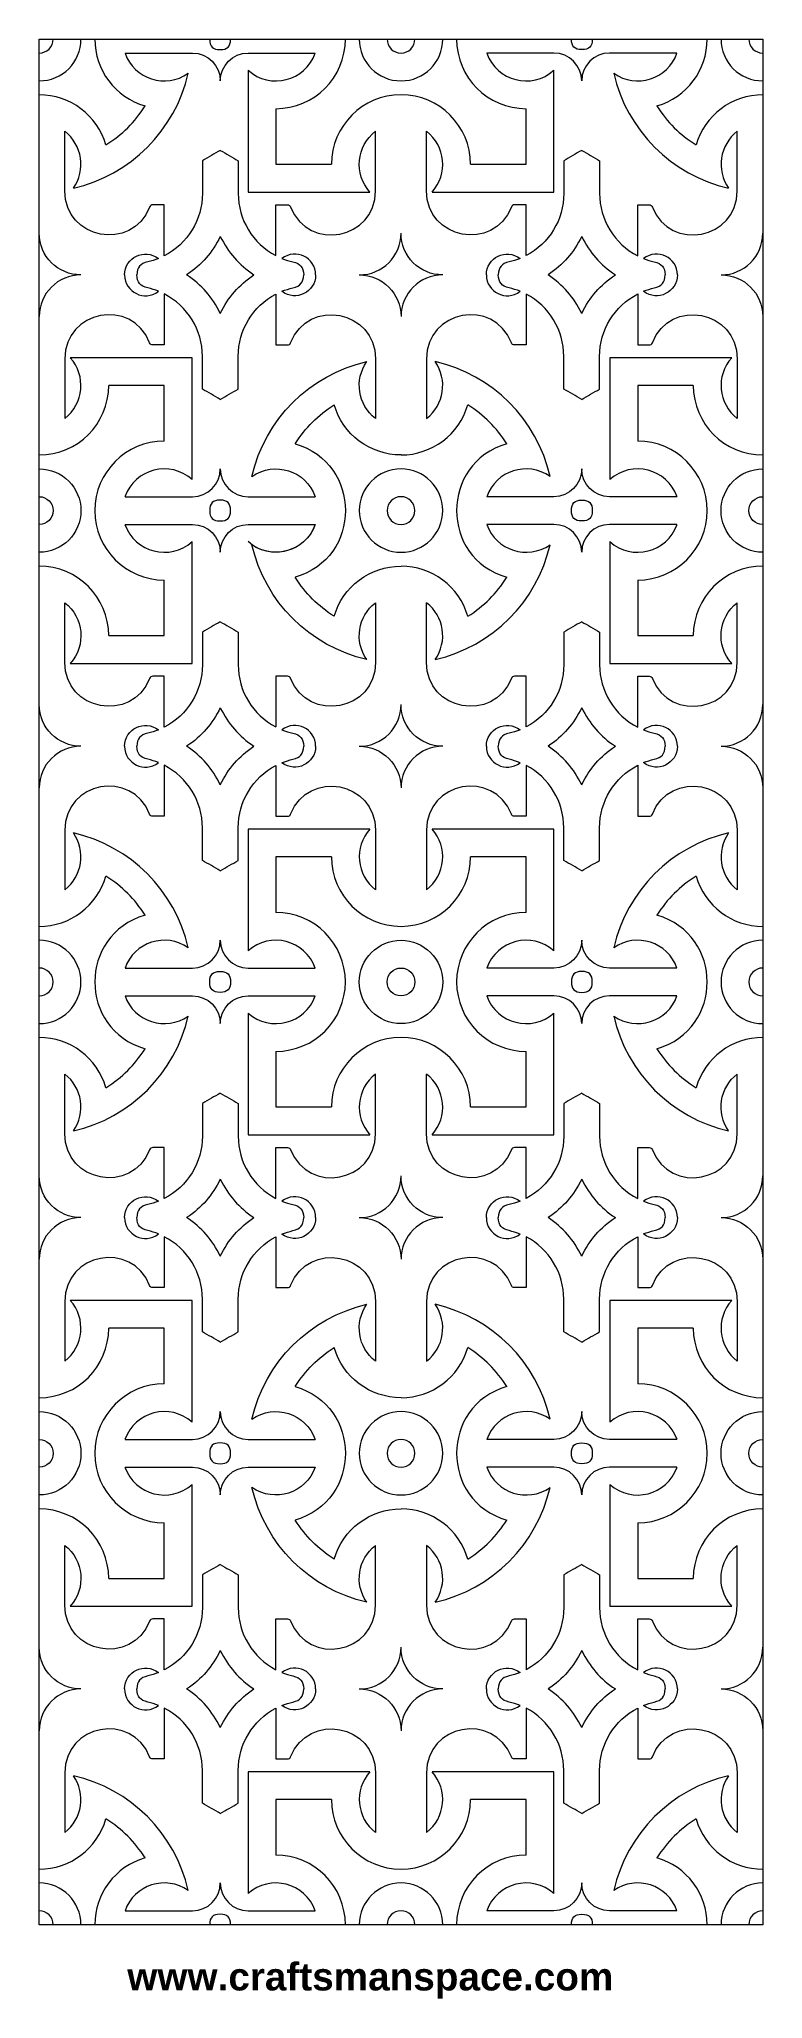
# Model space of a CAD drawing. Header units: millimetres. Extents: x 81 to 133, y -43 to 98.
import ezdxf

# ---------------------------------------------------------------- set-up
doc = ezdxf.new("R2010")
doc.units = ezdxf.units.MM
doc.header["$MEASUREMENT"] = 0
doc.layers.add('Default', color=7, linetype='Continuous')

msp = doc.modelspace()

# ---------------------------------------------------------------- texts
at = {"insert": (86.9186, -40.5182), "char_height": 2, "width": 42.131005, "attachment_point": 1}
msp.add_mtext('{\\fArial|b1|i0|c0|p34;www.craftsmanspace.com}', dxfattribs=at)

# ---------------------------------------------------------------- linework, layer by layer
at = {"layer": 'Default', "lineweight": 9}
for points in [[(80.5603, -37.7672), (80.5603, -37.7672), (80.5603, 98.4108), (80.5603, 98.4108)], [(80.5603, 98.4108), (80.5603, 98.4108), (132.7975, 98.4108), (132.7975, 98.4108)], [(80.5603, 95.4001), (82.2229, 95.4001), (83.5708, 96.748), (83.5708, 98.4108)], [(80.5603, 97.4073), (81.1145, 97.4073), (81.5638, 97.8566), (81.5638, 98.4108)], [(84.5747, 98.4108), (84.5747, 96.1764), (86.0521, 94.2112), (88.1985, 93.5906)], [(97.6469, 93.393), (100.4182, 93.393), (102.6647, 95.6395), (102.6647, 98.4108)], [(110.6931, 98.4108), (110.6931, 95.6395), (112.9396, 93.393), (115.7107, 93.393)], [(125.1593, 93.5906), (127.3056, 94.2112), (128.7831, 96.1764), (128.7831, 98.4108)], [(129.787, 98.4108), (129.787, 96.748), (131.1349, 95.4001), (132.7975, 95.4001)], [(131.794, 98.4108), (131.794, 97.8566), (132.2433, 97.4073), (132.7975, 97.4073)], [(132.7975, 98.4108), (132.7975, 98.4108), (132.7975, -37.7672), (132.7975, -37.7672)], [(86.7539, 97.4073), (87.4178, 95.5293), (89.6898, 94.8023), (91.3206, 95.9456)], [(95.6399, 96.1667), (97.2365, 94.7388), (99.7714, 95.3878), (100.4855, 97.4073)], [(112.8723, 97.4073), (113.5862, 95.3878), (116.1213, 94.7388), (117.7178, 96.1667)], [(122.0371, 95.9456), (123.668, 94.8023), (125.9398, 95.5293), (126.6039, 97.4073)], [(83.0253, 87.6503), (87.1524, 88.5957), (90.3752, 91.8185), (91.3206, 95.9456)], [(122.0371, 95.9456), (122.9826, 91.8185), (126.2054, 88.5957), (130.3325, 87.6503)], [(85.3804, 90.7724), (84.7597, 92.9188), (82.7946, 94.3964), (80.5603, 94.3964)], [(85.3804, 90.7724), (86.5587, 91.5158), (87.4551, 92.4122), (88.1985, 93.5906)], [(125.1593, 93.5906), (125.9027, 92.4122), (126.7991, 91.5158), (127.9772, 90.7724)], [(132.7975, 94.3964), (130.5632, 94.3964), (128.5979, 92.9188), (127.9772, 90.7724)], [(83.0253, 87.6503), (83.9478, 88.9659), (83.6745, 90.774), (82.4045, 91.7582)], [(104.4348, 87.3718), (103.2708, 88.6732), (103.4544, 90.6888), (104.8346, 91.7586)], [(108.9228, 87.3718), (110.0869, 88.6732), (109.9032, 90.6888), (108.5232, 91.7586)], [(130.9533, 91.7582), (129.6833, 90.774), (129.41, 88.9659), (130.3325, 87.6503)], [(83.5708, 81.3884), (81.9082, 81.3884), (80.5603, 82.7363), (80.5603, 84.3991)], [(93.6328, 84.1718), (93.0563, 82.9893), (92.2966, 82.1193), (91.2026, 81.3884)], [(93.6328, 84.1718), (94.2093, 82.9893), (94.9689, 82.1193), (96.063, 81.3884)], [(103.6683, 81.3884), (105.3309, 81.3884), (106.679, 82.7363), (106.679, 84.3991)], [(109.6895, 81.3884), (108.0269, 81.3884), (106.679, 82.7363), (106.679, 84.3991)], [(119.725, 84.1718), (119.1485, 82.9893), (118.3887, 82.1193), (117.2947, 81.3884)], [(119.725, 84.1718), (120.3015, 82.9893), (121.061, 82.1193), (122.1552, 81.3884)], [(129.787, 81.3884), (131.4496, 81.3884), (132.7975, 82.7363), (132.7975, 84.3991)], [(86.7238, 81.3884), (86.7238, 82.6466), (88.1757, 83.3496), (89.1626, 82.5695)], [(100.5151, 81.3884), (100.5151, 82.6412), (99.0741, 83.3459), (98.0854, 82.5765)], [(112.8425, 81.3884), (112.8425, 82.6412), (114.2837, 83.3459), (115.2724, 82.5765)], [(126.6338, 81.3884), (126.6338, 82.6466), (125.1821, 83.3496), (124.195, 82.5695)], [(83.5708, 81.3884), (81.9082, 81.3884), (80.5603, 80.0405), (80.5603, 78.3779)], [(86.7238, 81.3884), (86.7238, 80.1303), (88.1757, 79.4274), (89.1626, 80.2076)], [(93.6328, 78.6051), (93.0563, 79.7877), (92.2966, 80.6578), (91.2026, 81.3884)], [(93.6328, 78.6051), (94.2093, 79.7877), (94.9689, 80.6578), (96.063, 81.3884)], [(100.5151, 81.3884), (100.5151, 80.1356), (99.0741, 79.4312), (98.0854, 80.2006)], [(103.6683, 81.3884), (105.3309, 81.3884), (106.679, 80.0405), (106.679, 78.3779)], [(109.6895, 81.3884), (108.0269, 81.3884), (106.679, 80.0405), (106.679, 78.3779)], [(112.8425, 81.3884), (112.8425, 80.1356), (114.2837, 79.4312), (115.2724, 80.2006)], [(119.725, 78.6051), (119.1485, 79.7877), (118.3887, 80.6578), (117.2947, 81.3884)], [(119.725, 78.6051), (120.3015, 79.7877), (121.061, 80.6578), (122.1552, 81.3884)], [(126.6338, 81.3884), (126.6338, 80.1303), (125.1821, 79.4274), (124.195, 80.2076)], [(129.787, 81.3884), (131.4496, 81.3884), (132.7975, 80.0405), (132.7975, 78.3779)], [(95.9184, 66.8313), (96.8638, 70.9586), (100.0866, 74.1812), (104.2138, 75.1268)], [(104.8346, 71.0187), (103.5646, 72.0031), (103.2913, 73.8112), (104.2138, 75.1268)], [(117.4394, 66.8313), (116.4939, 70.9586), (113.2711, 74.1812), (109.144, 75.1268)], [(130.5535, 75.4053), (129.3894, 74.1037), (129.5731, 72.0881), (130.9533, 71.0185)], [(80.5603, 68.3803), (83.3314, 68.3803), (85.5779, 70.6268), (85.5779, 73.3981)], [(127.7799, 73.3981), (127.7799, 70.6268), (130.0264, 68.3803), (132.7975, 68.3803)], [(99.0405, 69.1865), (99.7839, 70.3647), (100.6806, 71.2611), (101.8585, 72.0047)], [(106.679, 68.3807), (104.4445, 68.3807), (102.4792, 69.8581), (101.8585, 72.0047)], [(106.679, 68.3807), (108.9133, 68.3807), (110.8784, 69.8581), (111.4991, 72.0047)], [(114.3172, 69.1865), (113.5737, 70.3647), (112.6772, 71.2611), (111.4991, 72.0047)], [(91.5991, 66.6102), (90.0027, 68.0383), (87.4677, 67.3893), (86.7537, 65.3698)], [(95.9184, 66.8313), (97.5493, 67.9748), (99.8213, 67.2477), (100.4852, 65.3698)], [(99.0405, 69.1865), (103.8725, 67.7893), (103.8725, 60.943), (99.0405, 59.546)], [(114.3172, 69.1865), (109.4853, 67.7893), (109.4853, 60.943), (114.3172, 59.546)], [(117.4394, 66.8313), (115.8085, 67.9748), (113.5365, 67.2477), (112.8726, 65.3698)], [(126.6041, 65.3698), (125.8901, 67.3893), (123.3551, 68.0383), (121.7587, 66.6102)], [(86.7537, 63.3627), (87.4677, 61.3432), (90.0027, 60.6943), (91.5991, 62.1222)], [(100.4855, 63.3627), (99.7714, 61.3432), (97.2365, 60.6943), (95.6399, 62.1222)], [(100.4852, 63.3627), (99.8213, 61.4847), (97.5493, 60.7577), (95.9184, 61.9012)], [(112.8726, 63.3627), (113.5365, 61.4847), (115.8085, 60.7577), (117.4394, 61.9012)], [(121.7587, 62.1222), (123.3551, 60.6943), (125.8901, 61.3432), (126.6041, 63.3627)], [(104.2138, 53.6058), (100.0866, 54.5513), (96.8638, 57.7741), (95.9184, 61.9012)], [(109.144, 53.6058), (113.2711, 54.5513), (116.4939, 57.7741), (117.4394, 61.9012)], [(85.5779, 55.3343), (85.5779, 58.1055), (83.3314, 60.3521), (80.5603, 60.3521)], [(101.8585, 56.7278), (100.6806, 57.4714), (99.7839, 58.3678), (99.0405, 59.546)], [(101.8585, 56.7278), (102.4792, 58.8743), (104.4445, 60.3518), (106.679, 60.3518)], [(111.4991, 56.7278), (110.8784, 58.8743), (108.9133, 60.3518), (106.679, 60.3518)], [(111.4991, 56.7278), (112.6772, 57.4714), (113.5737, 58.3678), (114.3172, 59.546)], [(132.7975, 60.3521), (130.0264, 60.3521), (127.7799, 58.1055), (127.7799, 55.3343)], [(82.4045, 57.714), (83.7845, 56.6444), (83.9682, 54.6288), (82.8042, 53.3272)], [(109.144, 53.6058), (110.0663, 54.9213), (109.793, 56.7294), (108.5232, 57.7138)], [(130.5535, 53.3272), (129.3894, 54.6288), (129.5731, 56.6444), (130.9533, 57.714)], [(83.5708, 47.344), (81.9082, 47.344), (80.5603, 48.6919), (80.5603, 50.3545)], [(93.6328, 50.1274), (93.0563, 48.9447), (92.2966, 48.0747), (91.2026, 47.344)], [(93.6328, 50.1274), (94.2093, 48.9447), (94.9689, 48.0747), (96.063, 47.344)], [(103.6683, 47.344), (105.3309, 47.344), (106.679, 48.6919), (106.679, 50.3545)], [(109.6895, 47.344), (108.0269, 47.344), (106.679, 48.6919), (106.679, 50.3545)], [(119.725, 50.1274), (119.1485, 48.9447), (118.3887, 48.0747), (117.2947, 47.344)], [(119.725, 50.1274), (120.3015, 48.9447), (121.061, 48.0747), (122.1552, 47.344)], [(129.787, 47.344), (131.4496, 47.344), (132.7975, 48.6919), (132.7975, 50.3545)], [(86.7238, 47.344), (86.7238, 48.602), (88.1757, 49.305), (89.1626, 48.5249)], [(100.5151, 47.344), (100.5151, 48.5968), (99.0741, 49.3014), (98.0854, 48.5319)], [(112.8425, 47.344), (112.8425, 48.5968), (114.2837, 49.3014), (115.2724, 48.5319)], [(126.6338, 47.344), (126.6338, 48.602), (125.1821, 49.305), (124.195, 48.5249)], [(83.5708, 47.344), (81.9082, 47.344), (80.5603, 45.9961), (80.5603, 44.3333)], [(86.7238, 47.344), (86.7238, 46.0858), (88.1757, 45.3828), (89.1626, 46.163)], [(93.6328, 44.5607), (93.0563, 45.7431), (92.2966, 46.6132), (91.2026, 47.344)], [(93.6328, 44.5607), (94.2093, 45.7431), (94.9689, 46.6132), (96.063, 47.344)], [(100.5151, 47.344), (100.5151, 46.091), (99.0741, 45.3866), (98.0854, 46.156)], [(103.6683, 47.344), (105.3309, 47.344), (106.679, 45.9961), (106.679, 44.3333)], [(109.6895, 47.344), (108.0269, 47.344), (106.679, 45.9961), (106.679, 44.3333)], [(112.8425, 47.344), (112.8425, 46.091), (114.2837, 45.3866), (115.2724, 46.156)], [(119.725, 44.5607), (119.1485, 45.7431), (118.3887, 46.6132), (117.2947, 47.344)], [(119.725, 44.5607), (120.3015, 45.7431), (121.061, 46.6132), (122.1552, 47.344)], [(126.6338, 47.344), (126.6338, 46.0858), (125.1821, 45.3828), (124.195, 46.163)], [(129.787, 47.344), (131.4496, 47.344), (132.7975, 45.9961), (132.7975, 44.3333)], [(82.4045, 36.9743), (83.6745, 37.9584), (83.9478, 39.7666), (83.0253, 41.0822)], [(91.3206, 32.7868), (90.3752, 36.914), (87.1524, 40.1368), (83.0253, 41.0822)], [(104.4348, 41.3607), (103.2708, 40.0592), (103.4544, 38.0435), (104.8346, 36.9739)], [(108.5232, 36.9739), (109.9032, 38.0435), (110.0869, 40.0592), (108.9228, 41.3607)], [(130.3325, 41.0822), (126.2054, 40.1368), (122.9826, 36.914), (122.0371, 32.7868)], [(130.3325, 41.0822), (129.41, 39.7666), (129.6833, 37.9584), (130.9533, 36.9743)], [(80.5603, 34.3361), (82.7946, 34.3361), (84.7597, 35.8135), (85.3804, 37.9601)], [(88.1985, 35.1419), (87.4551, 36.32), (86.5587, 37.2165), (85.3804, 37.9601)], [(127.9772, 37.9601), (126.7991, 37.2165), (125.9027, 36.32), (125.1593, 35.1419)], [(127.9772, 37.9601), (128.5979, 35.8135), (130.5632, 34.3361), (132.7975, 34.3361)], [(88.1985, 35.1419), (83.3666, 33.7448), (83.3666, 26.8988), (88.1985, 25.5015)], [(100.4855, 31.3252), (99.7714, 33.3447), (97.2365, 33.9937), (95.6399, 32.5656)], [(117.7178, 32.5656), (116.1213, 33.9937), (113.5862, 33.3447), (112.8723, 31.3252)], [(125.1593, 25.5015), (129.9912, 26.8988), (129.9912, 33.7448), (125.1593, 35.1419)], [(91.3206, 32.7868), (89.6898, 33.9304), (87.4178, 33.2031), (86.7539, 31.3252)], [(126.6039, 31.3252), (125.9398, 33.2031), (123.668, 33.9304), (122.0371, 32.7868)], [(86.7539, 29.3182), (87.4178, 27.4403), (89.6898, 26.7132), (91.3206, 27.8568)], [(95.6399, 28.0778), (97.2365, 26.6499), (99.7714, 27.2987), (100.4855, 29.3182)], [(112.8723, 29.3182), (113.5862, 27.2987), (116.1213, 26.6499), (117.7178, 28.0778)], [(122.0371, 27.8568), (123.668, 26.7132), (125.9398, 27.4403), (126.6039, 29.3182)], [(83.0253, 19.5614), (87.1524, 20.5068), (90.3752, 23.7296), (91.3206, 27.8568)], [(122.0371, 27.8568), (122.9826, 23.7296), (126.2054, 20.5068), (130.3325, 19.5614)], [(85.3804, 22.6835), (84.7597, 24.8299), (82.7946, 26.3074), (80.5603, 26.3074)], [(85.3804, 22.6835), (86.5587, 23.4269), (87.4551, 24.3234), (88.1985, 25.5015)], [(125.1593, 25.5015), (125.9027, 24.3234), (126.7991, 23.4269), (127.9772, 22.6835)], [(132.7975, 26.3074), (130.5632, 26.3074), (128.5979, 24.8299), (127.9772, 22.6835)], [(83.0253, 19.5614), (83.9478, 20.877), (83.6745, 22.6852), (82.4045, 23.6693)], [(104.8346, 23.6695), (103.4544, 22.5999), (103.2708, 20.5844), (104.4348, 19.2828)], [(108.9228, 19.2828), (110.0869, 20.5844), (109.9032, 22.5999), (108.5232, 23.6695)], [(130.3325, 19.5614), (129.41, 20.877), (129.6833, 22.6852), (130.9533, 23.6693)], [(83.5708, 13.2996), (81.9082, 13.2996), (80.5603, 14.6475), (80.5603, 16.3103)], [(93.6328, 16.0829), (93.0563, 14.9003), (92.2966, 14.0302), (91.2026, 13.2996)], [(93.6328, 16.0829), (94.2093, 14.9003), (94.9689, 14.0302), (96.063, 13.2996)], [(103.6683, 13.2996), (105.3309, 13.2996), (106.679, 14.6475), (106.679, 16.3103)], [(109.6895, 13.2996), (108.0269, 13.2996), (106.679, 14.6475), (106.679, 16.3103)], [(119.725, 16.0829), (119.1485, 14.9003), (118.3887, 14.0302), (117.2947, 13.2996)], [(119.725, 16.0829), (120.3015, 14.9003), (121.061, 14.0302), (122.1552, 13.2996)], [(129.787, 13.2996), (131.4496, 13.2996), (132.7975, 14.6475), (132.7975, 16.3103)], [(86.7238, 13.2996), (86.7238, 14.5578), (88.1757, 15.2608), (89.1626, 14.4804)], [(100.5151, 13.2996), (100.5151, 14.5524), (99.0741, 15.257), (98.0854, 14.4876)], [(112.8425, 13.2996), (112.8425, 14.5524), (114.2837, 15.257), (115.2724, 14.4876)], [(126.6338, 13.2996), (126.6338, 14.5578), (125.1821, 15.2608), (124.195, 14.4804)], [(83.5708, 13.2996), (81.9082, 13.2996), (80.5603, 11.9517), (80.5603, 10.2889)], [(86.7238, 13.2996), (86.7238, 12.0414), (88.1757, 11.3384), (89.1626, 12.1187)], [(93.6328, 10.5162), (93.0563, 11.6989), (92.2966, 12.5688), (91.2026, 13.2996)], [(93.6328, 10.5162), (94.2093, 11.6989), (94.9689, 12.5688), (96.063, 13.2996)], [(100.5151, 13.2996), (100.5151, 12.0468), (99.0741, 11.3422), (98.0854, 12.1116)], [(103.6683, 13.2996), (105.3309, 13.2996), (106.679, 11.9517), (106.679, 10.2889)], [(109.6895, 13.2996), (108.0269, 13.2996), (106.679, 11.9517), (106.679, 10.2889)], [(112.8425, 13.2996), (112.8425, 12.0468), (114.2837, 11.3422), (115.2724, 12.1116)], [(119.725, 10.5162), (119.1485, 11.6989), (118.3887, 12.5688), (117.2947, 13.2996)], [(119.725, 10.5162), (120.3015, 11.6989), (121.061, 12.5688), (122.1552, 13.2996)], [(126.6338, 13.2996), (126.6338, 12.0414), (125.1821, 11.3384), (124.195, 12.1187)], [(129.787, 13.2996), (131.4496, 13.2996), (132.7975, 11.9517), (132.7975, 10.2889)], [(130.5535, 7.3162), (129.3894, 6.0148), (129.5731, 3.9992), (130.9533, 2.9295)], [(95.9184, -1.2576), (96.8638, 2.8695), (100.0866, 6.0923), (104.2138, 7.0378)], [(104.8346, 2.9298), (103.5646, 3.914), (103.2913, 5.7222), (104.2138, 7.0378)], [(108.5232, 2.9298), (109.793, 3.914), (110.0663, 5.7222), (109.144, 7.0378)], [(117.4394, -1.2576), (116.4939, 2.8695), (113.2711, 6.0923), (109.144, 7.0378)], [(80.5603, 0.2915), (83.3314, 0.2915), (85.5779, 2.5379), (85.5779, 5.3093)], [(127.7799, 5.3093), (127.7799, 2.5379), (130.0264, 0.2915), (132.7975, 0.2915)], [(99.0405, 1.0976), (99.7839, 2.2758), (100.6806, 3.1722), (101.8585, 3.9156)], [(106.679, 0.2918), (104.4445, 0.2918), (102.4792, 1.7693), (101.8585, 3.9156)], [(106.679, 0.2918), (108.9133, 0.2918), (110.8784, 1.7693), (111.4991, 3.9156)], [(114.3172, 1.0976), (113.5737, 2.2758), (112.6772, 3.1722), (111.4991, 3.9156)], [(99.0405, 1.0976), (103.8725, -0.2996), (103.8725, -7.1458), (99.0405, -8.5429)], [(114.3172, 1.0976), (109.4853, -0.2996), (109.4853, -7.1458), (114.3172, -8.5429)], [(91.5991, -1.4786), (90.0027, -0.0507), (87.4677, -0.6996), (86.7537, -2.7191)], [(95.9184, -1.2576), (97.5493, -0.1141), (99.8213, -0.8413), (100.4852, -2.7191)], [(117.4394, -1.2576), (115.8085, -0.1141), (113.5365, -0.8413), (112.8726, -2.7191)], [(126.6041, -2.7191), (125.8901, -0.6996), (123.3551, -0.0507), (121.7587, -1.4786)], [(86.7537, -4.7262), (87.4677, -6.7457), (90.0027, -7.3947), (91.5991, -5.9666)], [(100.4852, -4.7262), (99.8213, -6.6041), (97.5493, -7.3314), (95.9184, -6.1879)], [(121.7587, -5.9666), (123.3551, -7.3947), (125.8901, -6.7457), (126.6041, -4.7262)], [(104.2138, -14.4832), (100.0866, -13.5378), (96.8638, -10.315), (95.9184, -6.1879)], [(109.144, -14.4832), (113.2711, -13.5378), (116.4939, -10.315), (117.4394, -6.1879)], [(85.5779, -12.7545), (85.5779, -9.9834), (83.3314, -7.7369), (80.5603, -7.7369)], [(101.8585, -11.3611), (102.4792, -9.2145), (104.4445, -7.7371), (106.679, -7.7371)], [(111.4991, -11.3611), (110.8784, -9.2145), (108.9133, -7.7371), (106.679, -7.7371)], [(132.7975, -7.7369), (130.0264, -7.7369), (127.7799, -9.9834), (127.7799, -12.7545)], [(101.8585, -11.3611), (100.6806, -10.6175), (99.7839, -9.7211), (99.0405, -8.5429)], [(111.4991, -11.3611), (112.6772, -10.6175), (113.5737, -9.7211), (114.3172, -8.5429)], [(82.4045, -10.3749), (83.7845, -11.4445), (83.9682, -13.4602), (82.8042, -14.7617)], [(104.2138, -14.4832), (103.2913, -13.1676), (103.5646, -11.3595), (104.8346, -10.3753)], [(130.5535, -14.7617), (129.3894, -13.4602), (129.5731, -11.4445), (130.9533, -10.3749)], [(83.5708, -20.745), (81.9082, -20.745), (80.5603, -19.3971), (80.5603, -17.7343)], [(93.6328, -17.9617), (93.0563, -19.1441), (92.2966, -20.0142), (91.2026, -20.745)], [(93.6328, -17.9617), (94.2093, -19.1441), (94.9689, -20.0142), (96.063, -20.745)], [(103.6683, -20.745), (105.3309, -20.745), (106.679, -19.3971), (106.679, -17.7343)], [(109.6895, -20.745), (108.0269, -20.745), (106.679, -19.3971), (106.679, -17.7343)], [(119.725, -17.9617), (119.1485, -19.1441), (118.3887, -20.0142), (117.2947, -20.745)], [(119.725, -17.9617), (120.3015, -19.1441), (121.061, -20.0142), (122.1552, -20.745)], [(129.787, -20.745), (131.4496, -20.745), (132.7975, -19.3971), (132.7975, -17.7343)], [(86.7238, -20.745), (86.7238, -19.4868), (88.1757, -18.7838), (89.1626, -19.564)], [(100.5151, -20.745), (100.5151, -19.492), (99.0741, -18.7876), (98.0854, -19.557)], [(112.8425, -20.745), (112.8425, -19.492), (114.2837, -18.7876), (115.2724, -19.557)], [(126.6338, -20.745), (126.6338, -19.4868), (125.1821, -18.7838), (124.195, -19.564)], [(83.5708, -20.745), (81.9082, -20.745), (80.5603, -22.0929), (80.5603, -23.7555)], [(86.7238, -20.745), (86.7238, -22.003), (88.1757, -22.706), (89.1626, -21.9259)], [(93.6328, -23.5284), (93.0563, -22.3457), (92.2966, -21.4757), (91.2026, -20.745)], [(93.6328, -23.5284), (94.2093, -22.3457), (94.9689, -21.4757), (96.063, -20.745)], [(100.5151, -20.745), (100.5151, -21.9978), (99.0741, -22.7025), (98.0854, -21.933)], [(103.6683, -20.745), (105.3309, -20.745), (106.679, -22.0929), (106.679, -23.7555)], [(109.6895, -20.745), (108.0269, -20.745), (106.679, -22.0929), (106.679, -23.7555)], [(112.8425, -20.745), (112.8425, -21.9978), (114.2837, -22.7025), (115.2724, -21.933)], [(119.725, -23.5284), (119.1485, -22.3457), (118.3887, -21.4757), (117.2947, -20.745)], [(119.725, -23.5284), (120.3015, -22.3457), (121.061, -21.4757), (122.1552, -20.745)], [(126.6338, -20.745), (126.6338, -22.003), (125.1821, -22.706), (124.195, -21.9259)], [(129.787, -20.745), (131.4496, -20.745), (132.7975, -22.0929), (132.7975, -23.7555)], [(104.4348, -26.7282), (103.2708, -28.0298), (103.4544, -30.0454), (104.8346, -31.115)], [(108.5232, -31.115), (109.9032, -30.0454), (110.0869, -28.0298), (108.9228, -26.7282)], [(82.4045, -31.1148), (83.6745, -30.1304), (83.9478, -28.3225), (83.0253, -27.0067)], [(91.3206, -35.3022), (90.3752, -31.1751), (87.1524, -27.9523), (83.0253, -27.0067)], [(130.3325, -27.0067), (126.2054, -27.9523), (122.9826, -31.1751), (122.0371, -35.3022)], [(130.3325, -27.0067), (129.41, -28.3225), (129.6833, -30.1304), (130.9533, -31.1148)], [(80.5603, -33.7528), (82.7946, -33.7528), (84.7597, -32.2754), (85.3804, -30.1288)], [(88.1985, -32.947), (87.4551, -31.7688), (86.5587, -30.8724), (85.3804, -30.1288)], [(127.9772, -30.1288), (126.7991, -30.8724), (125.9027, -31.7688), (125.1593, -32.947)], [(127.9772, -30.1288), (128.5979, -32.2754), (130.5632, -33.7528), (132.7975, -33.7528)], [(88.1985, -32.947), (86.0521, -33.5676), (84.5747, -35.5328), (84.5747, -37.7672)], [(102.6647, -37.7672), (102.6647, -34.9961), (100.4182, -32.7496), (97.6469, -32.7496)], [(115.7107, -32.7496), (112.9396, -32.7496), (110.6931, -34.9961), (110.6931, -37.7672)], [(128.7831, -37.7672), (128.7831, -35.5328), (127.3056, -33.5676), (125.1593, -32.947)], [(83.5708, -37.7672), (83.5708, -36.1044), (82.2229, -34.7565), (80.5603, -34.7565)], [(91.3206, -35.3022), (89.6898, -34.1587), (87.4178, -34.8857), (86.7539, -36.7637)], [(100.4855, -36.7637), (99.7714, -34.7442), (97.2365, -34.0953), (95.6399, -35.5233)], [(117.7178, -35.5233), (116.1213, -34.0953), (113.5862, -34.7442), (112.8723, -36.7637)], [(126.6039, -36.7637), (125.9398, -34.8857), (123.668, -34.1587), (122.0371, -35.3022)], [(132.7975, -34.7565), (131.1349, -34.7565), (129.787, -36.1044), (129.787, -37.7672)], [(81.5638, -37.7672), (81.5638, -37.213), (81.1145, -36.7637), (80.5603, -36.7637)], [(132.7975, -36.7637), (132.2433, -36.7637), (131.794, -37.213), (131.794, -37.7672)], [(132.7975, -37.7672), (132.7975, -37.7672), (80.5603, -37.7672), (80.5603, -37.7672)]]:
    msp.add_open_spline(points, degree=3, dxfattribs=at)
for points, knots in [([(92.8668, 98.4108), (92.8668, 97.8786), (93.0873, 97.6581), (93.6195, 97.6581), (93.6195, 97.6581), (94.1517, 97.6581), (94.3722, 97.8786), (94.3722, 98.4108)], [0, 0, 0, 0, 0.33333333, 0.33333333, 0.33333333, 0.33333333, 1, 1, 1, 1]), ([(103.6683, 98.4108), (103.6683, 96.748), (105.0162, 95.4001), (106.679, 95.4001), (106.679, 95.4001), (108.3416, 95.4001), (109.6895, 96.748), (109.6895, 98.4108)], [0, 0, 0, 0, 0.33333333, 0.33333333, 0.33333333, 0.33333333, 1, 1, 1, 1]), ([(105.6754, 98.4108), (105.6754, 97.8566), (106.1247, 97.4073), (106.679, 97.4073), (106.679, 97.4073), (107.2331, 97.4073), (107.6824, 97.8566), (107.6824, 98.4108)], [0, 0, 0, 0, 0.33333333, 0.33333333, 0.33333333, 0.33333333, 1, 1, 1, 1]), ([(120.491, 98.4108), (120.491, 97.8786), (120.2704, 97.6581), (119.7383, 97.6581), (119.7383, 97.6581), (119.2061, 97.6581), (118.9855, 97.8786), (118.9855, 98.4108)], [0, 0, 0, 0, 0.33333333, 0.33333333, 0.33333333, 0.33333333, 1, 1, 1, 1]), ([(86.7539, 97.4073), (88.3778, 97.4073), (90.0018, 97.4073), (91.6257, 97.4073), (91.6257, 97.4073), (92.7342, 97.4073), (93.6328, 96.5087), (93.6328, 95.4001), (93.6328, 95.4001), (93.6328, 96.5087), (94.5314, 97.4073), (95.6399, 97.4073), (95.6399, 97.4073), (97.255, 97.4073), (98.8703, 97.4073), (100.4855, 97.4073)], [0, 0, 0, 0, 0.2, 0.2, 0.2, 0.2, 0.4, 0.4, 0.4, 0.4, 0.6, 0.6, 0.6, 0.6, 1, 1, 1, 1]), ([(126.6039, 97.4073), (124.98, 97.4073), (123.356, 97.4073), (121.7321, 97.4073), (121.7321, 97.4073), (120.6236, 97.4073), (119.725, 96.5087), (119.725, 95.4001), (119.725, 95.4001), (119.725, 96.5087), (118.8264, 97.4073), (117.7178, 97.4073), (117.7178, 97.4073), (116.1028, 97.4073), (114.4875, 97.4073), (112.8723, 97.4073)], [0, 0, 0, 0, 0.2, 0.2, 0.2, 0.2, 0.4, 0.4, 0.4, 0.4, 0.6, 0.6, 0.6, 0.6, 1, 1, 1, 1]), ([(95.6399, 96.1667), (95.6399, 96.1667), (95.6399, 87.3718), (95.6399, 87.3718), (95.6399, 87.3718), (95.6399, 87.3718), (104.4348, 87.3718), (104.4348, 87.3718)], [0, 0, 0, 0, 0.33333333, 0.33333333, 0.33333333, 0.33333333, 1, 1, 1, 1]), ([(108.9228, 87.3718), (108.9228, 87.3718), (117.7178, 87.3718), (117.7178, 87.3718), (117.7178, 87.3718), (117.7178, 87.3718), (117.7178, 96.1667), (117.7178, 96.1667)], [0, 0, 0, 0, 0.33333333, 0.33333333, 0.33333333, 0.33333333, 1, 1, 1, 1]), ([(111.6966, 89.3789), (111.6966, 92.1501), (109.4501, 94.3966), (106.679, 94.3966), (106.679, 94.3966), (103.9076, 94.3966), (101.6612, 92.1501), (101.6612, 89.3789)], [0, 0, 0, 0, 0.33333333, 0.33333333, 0.33333333, 0.33333333, 1, 1, 1, 1]), ([(97.6469, 93.393), (97.6469, 93.393), (97.6469, 89.3789), (97.6469, 89.3789), (97.6469, 89.3789), (97.6469, 89.3789), (101.6612, 89.3789), (101.6612, 89.3789)], [0, 0, 0, 0, 0.33333333, 0.33333333, 0.33333333, 0.33333333, 1, 1, 1, 1]), ([(111.6966, 89.3789), (111.6966, 89.3789), (115.7107, 89.3789), (115.7107, 89.3789), (115.7107, 89.3789), (115.7107, 89.3789), (115.7107, 93.393), (115.7107, 93.393)], [0, 0, 0, 0, 0.33333333, 0.33333333, 0.33333333, 0.33333333, 1, 1, 1, 1]), ([(89.592, 82.7658), (89.592, 83.9918), (89.592, 85.2179), (89.592, 86.4441), (89.592, 86.4441), (89.3162, 86.4441), (89.0402, 86.4441), (88.7643, 86.4441), (88.7643, 86.4441), (88.6403, 86.4441), (88.5762, 86.4005), (88.5308, 86.2852), (88.5308, 86.2852), (87.2473, 83.0249), (82.4045, 83.9437), (82.4045, 87.4477), (82.4045, 87.4477), (82.4045, 88.8846), (82.4045, 90.3217), (82.4045, 91.7586)], [0, 0, 0, 0, 0.16666667, 0.16666667, 0.16666667, 0.16666667, 0.33333333, 0.33333333, 0.33333333, 0.33333333, 0.5, 0.5, 0.5, 0.5, 0.66666667, 0.66666667, 0.66666667, 0.66666667, 1, 1, 1, 1]), ([(97.6469, 82.7794), (97.6469, 84.001), (97.6469, 85.2226), (97.6469, 86.4441), (97.6469, 86.4441), (97.923, 86.4441), (98.1988, 86.4441), (98.4748, 86.4441), (98.4748, 86.4441), (98.5988, 86.4441), (98.6628, 86.4005), (98.7082, 86.2852), (98.7082, 86.2852), (99.9919, 83.0249), (104.8346, 83.9437), (104.8346, 87.4477), (104.8346, 87.4477), (104.8346, 88.8846), (104.8346, 90.3217), (104.8346, 91.7586)], [0, 0, 0, 0, 0.16666667, 0.16666667, 0.16666667, 0.16666667, 0.33333333, 0.33333333, 0.33333333, 0.33333333, 0.5, 0.5, 0.5, 0.5, 0.66666667, 0.66666667, 0.66666667, 0.66666667, 1, 1, 1, 1]), ([(115.7107, 82.7794), (115.7107, 84.001), (115.7107, 85.2226), (115.7107, 86.4441), (115.7107, 86.4441), (115.4349, 86.4441), (115.1588, 86.4441), (114.883, 86.4441), (114.883, 86.4441), (114.759, 86.4441), (114.6949, 86.4005), (114.6495, 86.2852), (114.6495, 86.2852), (113.3659, 83.0249), (108.5232, 83.9437), (108.5232, 87.4477), (108.5232, 87.4477), (108.5232, 88.8846), (108.5232, 90.3217), (108.5232, 91.7586)], [0, 0, 0, 0, 0.16666667, 0.16666667, 0.16666667, 0.16666667, 0.33333333, 0.33333333, 0.33333333, 0.33333333, 0.5, 0.5, 0.5, 0.5, 0.66666667, 0.66666667, 0.66666667, 0.66666667, 1, 1, 1, 1]), ([(123.7656, 82.7658), (123.7656, 83.9918), (123.7656, 85.2179), (123.7656, 86.4441), (123.7656, 86.4441), (124.0416, 86.4441), (124.3175, 86.4441), (124.5935, 86.4441), (124.5935, 86.4441), (124.7175, 86.4441), (124.7816, 86.4005), (124.827, 86.2852), (124.827, 86.2852), (126.1106, 83.0249), (130.9533, 83.9437), (130.9533, 87.4477), (130.9533, 87.4477), (130.9533, 88.8846), (130.9533, 90.3217), (130.9533, 91.7586)], [0, 0, 0, 0, 0.16666667, 0.16666667, 0.16666667, 0.16666667, 0.33333333, 0.33333333, 0.33333333, 0.33333333, 0.5, 0.5, 0.5, 0.5, 0.66666667, 0.66666667, 0.66666667, 0.66666667, 1, 1, 1, 1]), ([(93.6328, 90.3825), (93.2023, 90.1338), (92.7717, 89.8853), (92.3413, 89.6368), (92.3413, 89.6368), (92.3413, 88.8487), (92.3413, 88.0606), (92.3413, 87.2726), (92.3413, 87.2726), (92.3413, 85.3738), (91.2803, 83.6346), (89.592, 82.7658)], [0, 0, 0, 0, 0.25, 0.25, 0.25, 0.25, 0.5, 0.5, 0.5, 0.5, 1, 1, 1, 1]), ([(93.6328, 90.3825), (94.0633, 90.1338), (94.4939, 89.8853), (94.9244, 89.6368), (94.9244, 89.6368), (94.9244, 88.8487), (94.9244, 88.0606), (94.9244, 87.2726), (94.9244, 87.2726), (94.9244, 85.3846), (95.9735, 83.6532), (97.6469, 82.7794)], [0, 0, 0, 0, 0.25, 0.25, 0.25, 0.25, 0.5, 0.5, 0.5, 0.5, 1, 1, 1, 1]), ([(119.725, 90.3825), (119.2943, 90.1338), (118.8639, 89.8853), (118.4334, 89.6368), (118.4334, 89.6368), (118.4334, 88.8487), (118.4334, 88.0606), (118.4334, 87.2726), (118.4334, 87.2726), (118.4334, 85.3846), (117.3843, 83.6532), (115.7107, 82.7794)], [0, 0, 0, 0, 0.25, 0.25, 0.25, 0.25, 0.5, 0.5, 0.5, 0.5, 1, 1, 1, 1]), ([(119.725, 90.3825), (120.1554, 90.1338), (120.5861, 89.8853), (121.0165, 89.6368), (121.0165, 89.6368), (121.0165, 88.8487), (121.0165, 88.0606), (121.0165, 87.2726), (121.0165, 87.2726), (121.0165, 85.3738), (122.0775, 83.6346), (123.7656, 82.7658)], [0, 0, 0, 0, 0.25, 0.25, 0.25, 0.25, 0.5, 0.5, 0.5, 0.5, 1, 1, 1, 1]), ([(89.1626, 82.5695), (88.9118, 82.4686), (88.657, 82.389), (88.3932, 82.3292), (88.3932, 82.3292), (87.8483, 82.2058), (87.6333, 81.9468), (87.6123, 81.3884)], [0, 0, 0, 0, 0.33333333, 0.33333333, 0.33333333, 0.33333333, 1, 1, 1, 1]), ([(98.0854, 82.5765), (98.3418, 82.4722), (98.6025, 82.3904), (98.8724, 82.3292), (98.8724, 82.3292), (99.4173, 82.2058), (99.6323, 81.9468), (99.6533, 81.3884)], [0, 0, 0, 0, 0.33333333, 0.33333333, 0.33333333, 0.33333333, 1, 1, 1, 1]), ([(115.2724, 82.5765), (115.0159, 82.4722), (114.7552, 82.3904), (114.4854, 82.3292), (114.4854, 82.3292), (113.9404, 82.2058), (113.7255, 81.9468), (113.7045, 81.3884)], [0, 0, 0, 0, 0.33333333, 0.33333333, 0.33333333, 0.33333333, 1, 1, 1, 1]), ([(124.195, 82.5695), (124.446, 82.4686), (124.7008, 82.389), (124.9646, 82.3292), (124.9646, 82.3292), (125.5095, 82.2058), (125.7243, 81.9468), (125.7455, 81.3884)], [0, 0, 0, 0, 0.33333333, 0.33333333, 0.33333333, 0.33333333, 1, 1, 1, 1]), ([(89.1626, 80.2076), (88.9118, 80.3084), (88.657, 80.3879), (88.3932, 80.4479), (88.3932, 80.4479), (87.8483, 80.5713), (87.6333, 80.83), (87.6123, 81.3884)], [0, 0, 0, 0, 0.33333333, 0.33333333, 0.33333333, 0.33333333, 1, 1, 1, 1]), ([(98.0854, 80.2006), (98.3418, 80.3047), (98.6025, 80.3865), (98.8724, 80.4479), (98.8724, 80.4479), (99.4173, 80.5713), (99.6323, 80.83), (99.6533, 81.3884)], [0, 0, 0, 0, 0.33333333, 0.33333333, 0.33333333, 0.33333333, 1, 1, 1, 1]), ([(115.2724, 80.2006), (115.0159, 80.3047), (114.7552, 80.3865), (114.4854, 80.4479), (114.4854, 80.4479), (113.9404, 80.5713), (113.7255, 80.83), (113.7045, 81.3884)], [0, 0, 0, 0, 0.33333333, 0.33333333, 0.33333333, 0.33333333, 1, 1, 1, 1]), ([(124.195, 80.2076), (124.446, 80.3084), (124.7008, 80.3879), (124.9646, 80.4479), (124.9646, 80.4479), (125.5095, 80.5713), (125.7243, 80.83), (125.7455, 81.3884)], [0, 0, 0, 0, 0.33333333, 0.33333333, 0.33333333, 0.33333333, 1, 1, 1, 1]), ([(89.592, 80.0113), (89.592, 78.7851), (89.592, 77.559), (89.592, 76.3328), (89.592, 76.3328), (89.3162, 76.3328), (89.0402, 76.3328), (88.7643, 76.3328), (88.7643, 76.3328), (88.6403, 76.3328), (88.5762, 76.3764), (88.5308, 76.4917), (88.5308, 76.4917), (87.2473, 79.752), (82.4045, 78.8331), (82.4045, 75.3292), (82.4045, 75.3292), (82.4045, 73.8923), (82.4045, 72.4554), (82.4045, 71.0185), (82.4045, 71.0185), (83.7845, 72.0881), (83.9682, 74.1037), (82.8042, 75.4053)], [0, 0, 0, 0, 0.14285714, 0.14285714, 0.14285714, 0.14285714, 0.28571429, 0.28571429, 0.28571429, 0.28571429, 0.42857143, 0.42857143, 0.42857143, 0.42857143, 0.57142857, 0.57142857, 0.57142857, 0.57142857, 0.71428571, 0.71428571, 0.71428571, 0.71428571, 1, 1, 1, 1]), ([(93.6328, 72.3946), (93.2023, 72.6431), (92.7717, 72.8916), (92.3413, 73.1403), (92.3413, 73.1403), (92.3413, 73.9284), (92.3413, 74.7164), (92.3413, 75.5045), (92.3413, 75.5045), (92.3413, 77.4031), (91.2803, 79.1425), (89.592, 80.0113)], [0, 0, 0, 0, 0.25, 0.25, 0.25, 0.25, 0.5, 0.5, 0.5, 0.5, 1, 1, 1, 1]), ([(93.6328, 72.3946), (94.0633, 72.6431), (94.4939, 72.8916), (94.9244, 73.1403), (94.9244, 73.1403), (94.9244, 73.9284), (94.9244, 74.7164), (94.9244, 75.5045), (94.9244, 75.5045), (94.9244, 77.3923), (95.9735, 79.1236), (97.6469, 79.9975)], [0, 0, 0, 0, 0.25, 0.25, 0.25, 0.25, 0.5, 0.5, 0.5, 0.5, 1, 1, 1, 1]), ([(97.6469, 79.9975), (97.6469, 78.7759), (97.6469, 77.5543), (97.6469, 76.3328), (97.6469, 76.3328), (97.923, 76.3328), (98.1988, 76.3328), (98.4748, 76.3328), (98.4748, 76.3328), (98.5988, 76.3328), (98.6628, 76.3764), (98.7082, 76.4917), (98.7082, 76.4917), (99.9919, 79.752), (104.8346, 78.8331), (104.8346, 75.3292), (104.8346, 75.3292), (104.8346, 73.8923), (104.8346, 72.4554), (104.8346, 71.0185)], [0, 0, 0, 0, 0.16666667, 0.16666667, 0.16666667, 0.16666667, 0.33333333, 0.33333333, 0.33333333, 0.33333333, 0.5, 0.5, 0.5, 0.5, 0.66666667, 0.66666667, 0.66666667, 0.66666667, 1, 1, 1, 1]), ([(115.7107, 79.9975), (115.7107, 78.7759), (115.7107, 77.5543), (115.7107, 76.3328), (115.7107, 76.3328), (115.4349, 76.3328), (115.1588, 76.3328), (114.883, 76.3328), (114.883, 76.3328), (114.759, 76.3328), (114.6949, 76.3764), (114.6495, 76.4917), (114.6495, 76.4917), (113.3659, 79.752), (108.5232, 78.8331), (108.5232, 75.3292), (108.5232, 75.3292), (108.5232, 73.8923), (108.5232, 72.4556), (108.5232, 71.0187), (108.5232, 71.0187), (109.793, 72.0031), (110.0663, 73.8112), (109.144, 75.1268)], [0, 0, 0, 0, 0.14285714, 0.14285714, 0.14285714, 0.14285714, 0.28571429, 0.28571429, 0.28571429, 0.28571429, 0.42857143, 0.42857143, 0.42857143, 0.42857143, 0.57142857, 0.57142857, 0.57142857, 0.57142857, 0.71428571, 0.71428571, 0.71428571, 0.71428571, 1, 1, 1, 1]), ([(119.725, 72.3946), (119.2943, 72.6431), (118.8639, 72.8916), (118.4334, 73.1403), (118.4334, 73.1403), (118.4334, 73.9284), (118.4334, 74.7164), (118.4334, 75.5045), (118.4334, 75.5045), (118.4334, 77.3923), (117.3843, 79.1236), (115.7107, 79.9975)], [0, 0, 0, 0, 0.25, 0.25, 0.25, 0.25, 0.5, 0.5, 0.5, 0.5, 1, 1, 1, 1]), ([(119.725, 72.3946), (120.1554, 72.6431), (120.5861, 72.8916), (121.0165, 73.1403), (121.0165, 73.1403), (121.0165, 73.9284), (121.0165, 74.7164), (121.0165, 75.5045), (121.0165, 75.5045), (121.0165, 77.4031), (122.0775, 79.1425), (123.7656, 80.0113)], [0, 0, 0, 0, 0.25, 0.25, 0.25, 0.25, 0.5, 0.5, 0.5, 0.5, 1, 1, 1, 1]), ([(123.7656, 80.0113), (123.7656, 78.7851), (123.7656, 77.559), (123.7656, 76.3328), (123.7656, 76.3328), (124.0416, 76.3328), (124.3175, 76.3328), (124.5935, 76.3328), (124.5935, 76.3328), (124.7175, 76.3328), (124.7816, 76.3764), (124.827, 76.4917), (124.827, 76.4917), (126.1106, 79.752), (130.9533, 78.8331), (130.9533, 75.3292), (130.9533, 75.3292), (130.9533, 73.8923), (130.9533, 72.4554), (130.9533, 71.0185)], [0, 0, 0, 0, 0.16666667, 0.16666667, 0.16666667, 0.16666667, 0.33333333, 0.33333333, 0.33333333, 0.33333333, 0.5, 0.5, 0.5, 0.5, 0.66666667, 0.66666667, 0.66666667, 0.66666667, 1, 1, 1, 1]), ([(91.5991, 66.6102), (91.5991, 66.6102), (91.5991, 75.4053), (91.5991, 75.4053), (91.5991, 75.4053), (91.5991, 75.4053), (82.8042, 75.4053), (82.8042, 75.4053)], [0, 0, 0, 0, 0.33333333, 0.33333333, 0.33333333, 0.33333333, 1, 1, 1, 1]), ([(130.5535, 75.4053), (130.5535, 75.4053), (121.7587, 75.4053), (121.7587, 75.4053), (121.7587, 75.4053), (121.7587, 75.4053), (121.7587, 66.6102), (121.7587, 66.6102)], [0, 0, 0, 0, 0.33333333, 0.33333333, 0.33333333, 0.33333333, 1, 1, 1, 1]), ([(89.592, 69.3839), (89.592, 69.3839), (89.592, 73.3981), (89.592, 73.3981), (89.592, 73.3981), (89.592, 73.3981), (85.5779, 73.3981), (85.5779, 73.3981)], [0, 0, 0, 0, 0.33333333, 0.33333333, 0.33333333, 0.33333333, 1, 1, 1, 1]), ([(127.7799, 73.3981), (127.7799, 73.3981), (123.7656, 73.3981), (123.7656, 73.3981), (123.7656, 73.3981), (123.7656, 73.3981), (123.7656, 69.3839), (123.7656, 69.3839)], [0, 0, 0, 0, 0.33333333, 0.33333333, 0.33333333, 0.33333333, 1, 1, 1, 1]), ([(89.592, 69.3839), (86.8208, 69.3839), (84.5743, 67.1374), (84.5743, 64.3662), (84.5743, 64.3662), (84.5743, 61.5951), (86.8208, 59.3486), (89.592, 59.3486)], [0, 0, 0, 0, 0.33333333, 0.33333333, 0.33333333, 0.33333333, 1, 1, 1, 1]), ([(123.7656, 59.3486), (126.5368, 59.3486), (128.7834, 61.5951), (128.7834, 64.3662), (128.7834, 64.3662), (128.7834, 67.1374), (126.5368, 69.3839), (123.7656, 69.3839)], [0, 0, 0, 0, 0.33333333, 0.33333333, 0.33333333, 0.33333333, 1, 1, 1, 1]), ([(80.5603, 67.3769), (82.2229, 67.3769), (83.5708, 66.029), (83.5708, 64.3662), (83.5708, 64.3662), (83.5708, 62.7034), (82.2229, 61.3555), (80.5603, 61.3555)], [0, 0, 0, 0, 0.33333333, 0.33333333, 0.33333333, 0.33333333, 1, 1, 1, 1]), ([(86.7539, 65.3698), (88.3778, 65.3698), (90.0018, 65.3698), (91.6257, 65.3698), (91.6257, 65.3698), (92.7342, 65.3698), (93.6328, 66.2684), (93.6328, 67.3769), (93.6328, 67.3769), (93.6328, 66.2684), (94.5314, 65.3698), (95.6399, 65.3698), (95.6399, 65.3698), (97.255, 65.3698), (98.8703, 65.3698), (100.4855, 65.3698)], [0, 0, 0, 0, 0.2, 0.2, 0.2, 0.2, 0.4, 0.4, 0.4, 0.4, 0.6, 0.6, 0.6, 0.6, 1, 1, 1, 1]), ([(109.6895, 64.3662), (109.6895, 62.7034), (108.3416, 61.3555), (106.679, 61.3555), (106.679, 61.3555), (105.0162, 61.3555), (103.6683, 62.7034), (103.6683, 64.3662), (103.6683, 64.3662), (103.6683, 66.029), (105.0162, 67.3769), (106.679, 67.3769), (106.679, 67.3769), (108.3416, 67.3769), (109.6895, 66.029), (109.6895, 64.3662)], [0, 0, 0, 0, 0.2, 0.2, 0.2, 0.2, 0.4, 0.4, 0.4, 0.4, 0.6, 0.6, 0.6, 0.6, 1, 1, 1, 1]), ([(126.6039, 65.3698), (124.98, 65.3698), (123.356, 65.3698), (121.7321, 65.3698), (121.7321, 65.3698), (120.6236, 65.3698), (119.725, 66.2684), (119.725, 67.3769), (119.725, 67.3769), (119.725, 66.2684), (118.8264, 65.3698), (117.7178, 65.3698), (117.7178, 65.3698), (116.1028, 65.3698), (114.4875, 65.3698), (112.8723, 65.3698)], [0, 0, 0, 0, 0.2, 0.2, 0.2, 0.2, 0.4, 0.4, 0.4, 0.4, 0.6, 0.6, 0.6, 0.6, 1, 1, 1, 1]), ([(132.7975, 61.3555), (131.1349, 61.3555), (129.787, 62.7034), (129.787, 64.3662), (129.787, 64.3662), (129.787, 66.029), (131.1349, 67.3769), (132.7975, 67.3769)], [0, 0, 0, 0, 0.33333333, 0.33333333, 0.33333333, 0.33333333, 1, 1, 1, 1]), ([(80.5603, 65.3698), (81.1145, 65.3698), (81.5638, 64.9205), (81.5638, 64.3662), (81.5638, 64.3662), (81.5638, 63.812), (81.1145, 63.3627), (80.5603, 63.3627)], [0, 0, 0, 0, 0.33333333, 0.33333333, 0.33333333, 0.33333333, 1, 1, 1, 1]), ([(94.3722, 64.3662), (94.3722, 63.834), (94.1517, 63.6135), (93.6195, 63.6135), (93.6195, 63.6135), (93.0873, 63.6135), (92.8668, 63.834), (92.8668, 64.3662), (92.8668, 64.3662), (92.8668, 64.8984), (93.0873, 65.1188), (93.6195, 65.1188), (93.6195, 65.1188), (94.1517, 65.1188), (94.3722, 64.8984), (94.3722, 64.3662)], [0, 0, 0, 0, 0.2, 0.2, 0.2, 0.2, 0.4, 0.4, 0.4, 0.4, 0.6, 0.6, 0.6, 0.6, 1, 1, 1, 1]), ([(107.6824, 64.3662), (107.6824, 63.812), (107.2331, 63.3627), (106.679, 63.3627), (106.679, 63.3627), (106.1247, 63.3627), (105.6754, 63.812), (105.6754, 64.3662), (105.6754, 64.3662), (105.6754, 64.9205), (106.1247, 65.3698), (106.679, 65.3698), (106.679, 65.3698), (107.2331, 65.3698), (107.6824, 64.9205), (107.6824, 64.3662)], [0, 0, 0, 0, 0.2, 0.2, 0.2, 0.2, 0.4, 0.4, 0.4, 0.4, 0.6, 0.6, 0.6, 0.6, 1, 1, 1, 1]), ([(118.9855, 64.3662), (118.9855, 63.834), (119.2061, 63.6135), (119.7383, 63.6135), (119.7383, 63.6135), (120.2704, 63.6135), (120.491, 63.834), (120.491, 64.3662), (120.491, 64.3662), (120.491, 64.8984), (120.2704, 65.1188), (119.7383, 65.1188), (119.7383, 65.1188), (119.2061, 65.1188), (118.9855, 64.8984), (118.9855, 64.3662)], [0, 0, 0, 0, 0.2, 0.2, 0.2, 0.2, 0.4, 0.4, 0.4, 0.4, 0.6, 0.6, 0.6, 0.6, 1, 1, 1, 1]), ([(132.7975, 63.3627), (132.2433, 63.3627), (131.794, 63.812), (131.794, 64.3662), (131.794, 64.3662), (131.794, 64.9205), (132.2433, 65.3698), (132.7975, 65.3698)], [0, 0, 0, 0, 0.33333333, 0.33333333, 0.33333333, 0.33333333, 1, 1, 1, 1]), ([(86.7539, 63.3627), (88.3778, 63.3627), (90.0018, 63.3627), (91.6257, 63.3627), (91.6257, 63.3627), (92.7342, 63.3627), (93.6328, 62.4641), (93.6328, 61.3555), (93.6328, 61.3555), (93.6328, 62.4641), (94.5314, 63.3627), (95.6399, 63.3627), (95.6399, 63.3627), (97.255, 63.3627), (98.8703, 63.3627), (100.4855, 63.3627)], [0, 0, 0, 0, 0.2, 0.2, 0.2, 0.2, 0.4, 0.4, 0.4, 0.4, 0.6, 0.6, 0.6, 0.6, 1, 1, 1, 1]), ([(126.6039, 63.3627), (124.98, 63.3627), (123.356, 63.3627), (121.7321, 63.3627), (121.7321, 63.3627), (120.6236, 63.3627), (119.725, 62.4641), (119.725, 61.3555), (119.725, 61.3555), (119.725, 62.4641), (118.8264, 63.3627), (117.7178, 63.3627), (117.7178, 63.3627), (116.1028, 63.3627), (114.4875, 63.3627), (112.8723, 63.3627)], [0, 0, 0, 0, 0.2, 0.2, 0.2, 0.2, 0.4, 0.4, 0.4, 0.4, 0.6, 0.6, 0.6, 0.6, 1, 1, 1, 1]), ([(82.8042, 53.3272), (82.8042, 53.3272), (91.5991, 53.3272), (91.5991, 53.3272), (91.5991, 53.3272), (91.5991, 53.3272), (91.5991, 62.1222), (91.5991, 62.1222)], [0, 0, 0, 0, 0.33333333, 0.33333333, 0.33333333, 0.33333333, 1, 1, 1, 1]), ([(121.7587, 62.1222), (121.7587, 62.1222), (121.7587, 53.3272), (121.7587, 53.3272), (121.7587, 53.3272), (121.7587, 53.3272), (130.5535, 53.3272), (130.5535, 53.3272)], [0, 0, 0, 0, 0.33333333, 0.33333333, 0.33333333, 0.33333333, 1, 1, 1, 1]), ([(85.5779, 55.3343), (85.5779, 55.3343), (89.592, 55.3343), (89.592, 55.3343), (89.592, 55.3343), (89.592, 55.3343), (89.592, 59.3486), (89.592, 59.3486)], [0, 0, 0, 0, 0.33333333, 0.33333333, 0.33333333, 0.33333333, 1, 1, 1, 1]), ([(123.7656, 59.3486), (123.7656, 59.3486), (123.7656, 55.3343), (123.7656, 55.3343), (123.7656, 55.3343), (123.7656, 55.3343), (127.7799, 55.3343), (127.7799, 55.3343)], [0, 0, 0, 0, 0.33333333, 0.33333333, 0.33333333, 0.33333333, 1, 1, 1, 1]), ([(89.592, 48.7212), (89.592, 49.9472), (89.592, 51.1735), (89.592, 52.3997), (89.592, 52.3997), (89.3162, 52.3997), (89.0402, 52.3997), (88.7643, 52.3997), (88.7643, 52.3997), (88.6403, 52.3997), (88.5762, 52.3561), (88.5308, 52.2407), (88.5308, 52.2407), (87.2473, 48.9803), (82.4045, 49.8993), (82.4045, 53.4033), (82.4045, 53.4033), (82.4045, 54.8402), (82.4045, 56.2771), (82.4045, 57.714)], [0, 0, 0, 0, 0.16666667, 0.16666667, 0.16666667, 0.16666667, 0.33333333, 0.33333333, 0.33333333, 0.33333333, 0.5, 0.5, 0.5, 0.5, 0.66666667, 0.66666667, 0.66666667, 0.66666667, 1, 1, 1, 1]), ([(104.2138, 53.6058), (103.2913, 54.9213), (103.5646, 56.7294), (104.8346, 57.7138), (104.8346, 57.7138), (104.8346, 56.2769), (104.8346, 54.84), (104.8346, 53.4033), (104.8346, 53.4033), (104.8346, 49.8993), (99.9919, 48.9803), (98.7082, 52.2407), (98.7082, 52.2407), (98.6628, 52.3561), (98.5988, 52.3997), (98.4748, 52.3997), (98.4748, 52.3997), (98.1988, 52.3997), (97.923, 52.3997), (97.6469, 52.3997), (97.6469, 52.3997), (97.6469, 51.1779), (97.6469, 49.9565), (97.6469, 48.735)], [0, 0, 0, 0, 0.14285714, 0.14285714, 0.14285714, 0.14285714, 0.28571429, 0.28571429, 0.28571429, 0.28571429, 0.42857143, 0.42857143, 0.42857143, 0.42857143, 0.57142857, 0.57142857, 0.57142857, 0.57142857, 0.71428571, 0.71428571, 0.71428571, 0.71428571, 1, 1, 1, 1]), ([(115.7107, 48.735), (115.7107, 49.9565), (115.7107, 51.1779), (115.7107, 52.3997), (115.7107, 52.3997), (115.4349, 52.3997), (115.1588, 52.3997), (114.883, 52.3997), (114.883, 52.3997), (114.759, 52.3997), (114.6949, 52.3561), (114.6495, 52.2407), (114.6495, 52.2407), (113.3659, 48.9803), (108.5232, 49.8993), (108.5232, 53.4033), (108.5232, 53.4033), (108.5232, 54.8402), (108.5232, 56.2771), (108.5232, 57.714)], [0, 0, 0, 0, 0.16666667, 0.16666667, 0.16666667, 0.16666667, 0.33333333, 0.33333333, 0.33333333, 0.33333333, 0.5, 0.5, 0.5, 0.5, 0.66666667, 0.66666667, 0.66666667, 0.66666667, 1, 1, 1, 1]), ([(123.7656, 48.7212), (123.7656, 49.9472), (123.7656, 51.1735), (123.7656, 52.3997), (123.7656, 52.3997), (124.0416, 52.3997), (124.3175, 52.3997), (124.5935, 52.3997), (124.5935, 52.3997), (124.7175, 52.3997), (124.7816, 52.3561), (124.827, 52.2407), (124.827, 52.2407), (126.1106, 48.9803), (130.9533, 49.8993), (130.9533, 53.4033), (130.9533, 53.4033), (130.9533, 54.8402), (130.9533, 56.2771), (130.9533, 57.714)], [0, 0, 0, 0, 0.16666667, 0.16666667, 0.16666667, 0.16666667, 0.33333333, 0.33333333, 0.33333333, 0.33333333, 0.5, 0.5, 0.5, 0.5, 0.66666667, 0.66666667, 0.66666667, 0.66666667, 1, 1, 1, 1]), ([(93.6328, 56.3379), (93.2023, 56.0894), (92.7717, 55.8407), (92.3413, 55.5922), (92.3413, 55.5922), (92.3413, 54.8041), (92.3413, 54.016), (92.3413, 53.228), (92.3413, 53.228), (92.3413, 51.3294), (91.2803, 49.59), (89.592, 48.7212)], [0, 0, 0, 0, 0.25, 0.25, 0.25, 0.25, 0.5, 0.5, 0.5, 0.5, 1, 1, 1, 1]), ([(93.6328, 56.3379), (94.0633, 56.0894), (94.4939, 55.8407), (94.9244, 55.5922), (94.9244, 55.5922), (94.9244, 54.8041), (94.9244, 54.016), (94.9244, 53.228), (94.9244, 53.228), (94.9244, 51.3402), (95.9735, 49.6086), (97.6469, 48.735)], [0, 0, 0, 0, 0.25, 0.25, 0.25, 0.25, 0.5, 0.5, 0.5, 0.5, 1, 1, 1, 1]), ([(119.725, 56.3379), (119.2943, 56.0894), (118.8639, 55.8407), (118.4334, 55.5922), (118.4334, 55.5922), (118.4334, 54.8041), (118.4334, 54.016), (118.4334, 53.228), (118.4334, 53.228), (118.4334, 51.3402), (117.3843, 49.6086), (115.7107, 48.735)], [0, 0, 0, 0, 0.25, 0.25, 0.25, 0.25, 0.5, 0.5, 0.5, 0.5, 1, 1, 1, 1]), ([(119.725, 56.3379), (120.1554, 56.0894), (120.5861, 55.8407), (121.0165, 55.5922), (121.0165, 55.5922), (121.0165, 54.8041), (121.0165, 54.016), (121.0165, 53.228), (121.0165, 53.228), (121.0165, 51.3294), (122.0775, 49.59), (123.7656, 48.7212)], [0, 0, 0, 0, 0.25, 0.25, 0.25, 0.25, 0.5, 0.5, 0.5, 0.5, 1, 1, 1, 1]), ([(89.1626, 48.5249), (88.9118, 48.424), (88.657, 48.3445), (88.3932, 48.2846), (88.3932, 48.2846), (87.8483, 48.1611), (87.6333, 47.9024), (87.6123, 47.344)], [0, 0, 0, 0, 0.33333333, 0.33333333, 0.33333333, 0.33333333, 1, 1, 1, 1]), ([(98.0854, 48.5319), (98.3418, 48.4278), (98.6025, 48.3458), (98.8724, 48.2846), (98.8724, 48.2846), (99.4173, 48.1611), (99.6323, 47.9024), (99.6533, 47.344)], [0, 0, 0, 0, 0.33333333, 0.33333333, 0.33333333, 0.33333333, 1, 1, 1, 1]), ([(115.2724, 48.5319), (115.0159, 48.4278), (114.7552, 48.3458), (114.4854, 48.2846), (114.4854, 48.2846), (113.9404, 48.1611), (113.7255, 47.9024), (113.7045, 47.344)], [0, 0, 0, 0, 0.33333333, 0.33333333, 0.33333333, 0.33333333, 1, 1, 1, 1]), ([(124.195, 48.5249), (124.446, 48.424), (124.7008, 48.3445), (124.9646, 48.2846), (124.9646, 48.2846), (125.5095, 48.1611), (125.7243, 47.9024), (125.7455, 47.344)], [0, 0, 0, 0, 0.33333333, 0.33333333, 0.33333333, 0.33333333, 1, 1, 1, 1]), ([(89.1626, 46.163), (88.9118, 46.2638), (88.657, 46.3435), (88.3932, 46.4032), (88.3932, 46.4032), (87.8483, 46.5267), (87.6333, 46.7856), (87.6123, 47.344)], [0, 0, 0, 0, 0.33333333, 0.33333333, 0.33333333, 0.33333333, 1, 1, 1, 1]), ([(98.0854, 46.156), (98.3418, 46.2601), (98.6025, 46.3421), (98.8724, 46.4032), (98.8724, 46.4032), (99.4173, 46.5267), (99.6323, 46.7856), (99.6533, 47.344)], [0, 0, 0, 0, 0.33333333, 0.33333333, 0.33333333, 0.33333333, 1, 1, 1, 1]), ([(115.2724, 46.156), (115.0159, 46.2601), (114.7552, 46.3421), (114.4854, 46.4032), (114.4854, 46.4032), (113.9404, 46.5267), (113.7255, 46.7856), (113.7045, 47.344)], [0, 0, 0, 0, 0.33333333, 0.33333333, 0.33333333, 0.33333333, 1, 1, 1, 1]), ([(124.195, 46.163), (124.446, 46.2638), (124.7008, 46.3435), (124.9646, 46.4032), (124.9646, 46.4032), (125.5095, 46.5267), (125.7243, 46.7856), (125.7455, 47.344)], [0, 0, 0, 0, 0.33333333, 0.33333333, 0.33333333, 0.33333333, 1, 1, 1, 1]), ([(89.592, 45.9667), (89.592, 44.7406), (89.592, 43.5144), (89.592, 42.2883), (89.592, 42.2883), (89.3162, 42.2883), (89.0402, 42.2883), (88.7643, 42.2883), (88.7643, 42.2883), (88.6403, 42.2883), (88.5762, 42.3319), (88.5308, 42.4471), (88.5308, 42.4471), (87.2473, 45.7076), (82.4045, 44.7885), (82.4045, 41.2848), (82.4045, 41.2848), (82.4045, 39.8479), (82.4045, 38.4108), (82.4045, 36.9739)], [0, 0, 0, 0, 0.16666667, 0.16666667, 0.16666667, 0.16666667, 0.33333333, 0.33333333, 0.33333333, 0.33333333, 0.5, 0.5, 0.5, 0.5, 0.66666667, 0.66666667, 0.66666667, 0.66666667, 1, 1, 1, 1]), ([(93.6328, 38.35), (93.2023, 38.5987), (92.7717, 38.8472), (92.3413, 39.0957), (92.3413, 39.0957), (92.3413, 39.8838), (92.3413, 40.6718), (92.3413, 41.4599), (92.3413, 41.4599), (92.3413, 43.3585), (91.2803, 45.0979), (89.592, 45.9667)], [0, 0, 0, 0, 0.25, 0.25, 0.25, 0.25, 0.5, 0.5, 0.5, 0.5, 1, 1, 1, 1]), ([(93.6328, 38.35), (94.0633, 38.5987), (94.4939, 38.8472), (94.9244, 39.0957), (94.9244, 39.0957), (94.9244, 39.8838), (94.9244, 40.6718), (94.9244, 41.4599), (94.9244, 41.4599), (94.9244, 43.3477), (95.9735, 45.0792), (97.6469, 45.9531)], [0, 0, 0, 0, 0.25, 0.25, 0.25, 0.25, 0.5, 0.5, 0.5, 0.5, 1, 1, 1, 1]), ([(97.6469, 45.9531), (97.6469, 44.7315), (97.6469, 43.5099), (97.6469, 42.2883), (97.6469, 42.2883), (97.923, 42.2883), (98.1988, 42.2883), (98.4748, 42.2883), (98.4748, 42.2883), (98.5988, 42.2883), (98.6628, 42.3319), (98.7082, 42.4471), (98.7082, 42.4471), (99.9919, 45.7076), (104.8346, 44.7885), (104.8346, 41.2848), (104.8346, 41.2848), (104.8346, 39.8479), (104.8346, 38.4108), (104.8346, 36.9739)], [0, 0, 0, 0, 0.16666667, 0.16666667, 0.16666667, 0.16666667, 0.33333333, 0.33333333, 0.33333333, 0.33333333, 0.5, 0.5, 0.5, 0.5, 0.66666667, 0.66666667, 0.66666667, 0.66666667, 1, 1, 1, 1]), ([(115.7107, 45.9531), (115.7107, 44.7315), (115.7107, 43.5099), (115.7107, 42.2883), (115.7107, 42.2883), (115.4349, 42.2883), (115.1588, 42.2883), (114.883, 42.2883), (114.883, 42.2883), (114.759, 42.2883), (114.6949, 42.3319), (114.6495, 42.4471), (114.6495, 42.4471), (113.3659, 45.7076), (108.5232, 44.7885), (108.5232, 41.2848), (108.5232, 41.2848), (108.5232, 39.8479), (108.5232, 38.4108), (108.5232, 36.9739)], [0, 0, 0, 0, 0.16666667, 0.16666667, 0.16666667, 0.16666667, 0.33333333, 0.33333333, 0.33333333, 0.33333333, 0.5, 0.5, 0.5, 0.5, 0.66666667, 0.66666667, 0.66666667, 0.66666667, 1, 1, 1, 1]), ([(119.725, 38.35), (119.2943, 38.5987), (118.8639, 38.8472), (118.4334, 39.0957), (118.4334, 39.0957), (118.4334, 39.8838), (118.4334, 40.6718), (118.4334, 41.4599), (118.4334, 41.4599), (118.4334, 43.3477), (117.3843, 45.0792), (115.7107, 45.9531)], [0, 0, 0, 0, 0.25, 0.25, 0.25, 0.25, 0.5, 0.5, 0.5, 0.5, 1, 1, 1, 1]), ([(119.725, 38.35), (120.1554, 38.5987), (120.5861, 38.8472), (121.0165, 39.0957), (121.0165, 39.0957), (121.0165, 39.8838), (121.0165, 40.6718), (121.0165, 41.4599), (121.0165, 41.4599), (121.0165, 43.3585), (122.0775, 45.0979), (123.7656, 45.9667)], [0, 0, 0, 0, 0.25, 0.25, 0.25, 0.25, 0.5, 0.5, 0.5, 0.5, 1, 1, 1, 1]), ([(123.7656, 45.9667), (123.7656, 44.7406), (123.7656, 43.5144), (123.7656, 42.2883), (123.7656, 42.2883), (124.0416, 42.2883), (124.3175, 42.2883), (124.5935, 42.2883), (124.5935, 42.2883), (124.7175, 42.2883), (124.7816, 42.3319), (124.827, 42.4471), (124.827, 42.4471), (126.1106, 45.7076), (130.9533, 44.7885), (130.9533, 41.2848), (130.9533, 41.2848), (130.9533, 39.8479), (130.9533, 38.4108), (130.9533, 36.9739)], [0, 0, 0, 0, 0.16666667, 0.16666667, 0.16666667, 0.16666667, 0.33333333, 0.33333333, 0.33333333, 0.33333333, 0.5, 0.5, 0.5, 0.5, 0.66666667, 0.66666667, 0.66666667, 0.66666667, 1, 1, 1, 1]), ([(104.4348, 41.3607), (104.4348, 41.3607), (95.6399, 41.3607), (95.6399, 41.3607), (95.6399, 41.3607), (95.6399, 41.3607), (95.6399, 32.5656), (95.6399, 32.5656)], [0, 0, 0, 0, 0.33333333, 0.33333333, 0.33333333, 0.33333333, 1, 1, 1, 1]), ([(117.7178, 32.5656), (117.7178, 32.5656), (117.7178, 41.3607), (117.7178, 41.3607), (117.7178, 41.3607), (117.7178, 41.3607), (108.9228, 41.3607), (108.9228, 41.3607)], [0, 0, 0, 0, 0.33333333, 0.33333333, 0.33333333, 0.33333333, 1, 1, 1, 1]), ([(101.6612, 39.3535), (101.6612, 39.3535), (97.6469, 39.3535), (97.6469, 39.3535), (97.6469, 39.3535), (97.6469, 39.3535), (97.6469, 35.3394), (97.6469, 35.3394)], [0, 0, 0, 0, 0.33333333, 0.33333333, 0.33333333, 0.33333333, 1, 1, 1, 1]), ([(101.6612, 39.3535), (101.6612, 36.5824), (103.9076, 34.3359), (106.679, 34.3359), (106.679, 34.3359), (109.4501, 34.3359), (111.6966, 36.5824), (111.6966, 39.3535)], [0, 0, 0, 0, 0.33333333, 0.33333333, 0.33333333, 0.33333333, 1, 1, 1, 1]), ([(115.7107, 35.3394), (115.7107, 35.3394), (115.7107, 39.3535), (115.7107, 39.3535), (115.7107, 39.3535), (115.7107, 39.3535), (111.6966, 39.3535), (111.6966, 39.3535)], [0, 0, 0, 0, 0.33333333, 0.33333333, 0.33333333, 0.33333333, 1, 1, 1, 1]), ([(97.6469, 25.3042), (100.4182, 25.3042), (102.6647, 27.5506), (102.6647, 30.3216), (102.6647, 30.3216), (102.6647, 33.093), (100.4182, 35.3394), (97.6469, 35.3394)], [0, 0, 0, 0, 0.33333333, 0.33333333, 0.33333333, 0.33333333, 1, 1, 1, 1]), ([(115.7107, 35.3394), (112.9396, 35.3394), (110.6931, 33.093), (110.6931, 30.3216), (110.6931, 30.3216), (110.6931, 27.5506), (112.9396, 25.3042), (115.7107, 25.3042)], [0, 0, 0, 0, 0.33333333, 0.33333333, 0.33333333, 0.33333333, 1, 1, 1, 1]), ([(80.5603, 27.3113), (82.2229, 27.3113), (83.5708, 28.6592), (83.5708, 30.3216), (83.5708, 30.3216), (83.5708, 31.9844), (82.2229, 33.3323), (80.5603, 33.3323)], [0, 0, 0, 0, 0.33333333, 0.33333333, 0.33333333, 0.33333333, 1, 1, 1, 1]), ([(86.7539, 31.3252), (88.3778, 31.3252), (90.0018, 31.3252), (91.6257, 31.3252), (91.6257, 31.3252), (92.7342, 31.3252), (93.6328, 32.2238), (93.6328, 33.3323), (93.6328, 33.3323), (93.6328, 32.2238), (94.5314, 31.3252), (95.6399, 31.3252), (95.6399, 31.3252), (97.255, 31.3252), (98.8703, 31.3252), (100.4855, 31.3252)], [0, 0, 0, 0, 0.2, 0.2, 0.2, 0.2, 0.4, 0.4, 0.4, 0.4, 0.6, 0.6, 0.6, 0.6, 1, 1, 1, 1]), ([(109.6895, 30.3216), (109.6895, 31.9844), (108.3416, 33.3323), (106.679, 33.3323), (106.679, 33.3323), (105.0162, 33.3323), (103.6683, 31.9844), (103.6683, 30.3216), (103.6683, 30.3216), (103.6683, 28.6592), (105.0162, 27.3113), (106.679, 27.3113), (106.679, 27.3113), (108.3416, 27.3113), (109.6895, 28.6592), (109.6895, 30.3216)], [0, 0, 0, 0, 0.2, 0.2, 0.2, 0.2, 0.4, 0.4, 0.4, 0.4, 0.6, 0.6, 0.6, 0.6, 1, 1, 1, 1]), ([(126.6039, 31.3252), (124.98, 31.3252), (123.356, 31.3252), (121.7321, 31.3252), (121.7321, 31.3252), (120.6236, 31.3252), (119.725, 32.2238), (119.725, 33.3323), (119.725, 33.3323), (119.725, 32.2238), (118.8264, 31.3252), (117.7178, 31.3252), (117.7178, 31.3252), (116.1028, 31.3252), (114.4875, 31.3252), (112.8723, 31.3252)], [0, 0, 0, 0, 0.2, 0.2, 0.2, 0.2, 0.4, 0.4, 0.4, 0.4, 0.6, 0.6, 0.6, 0.6, 1, 1, 1, 1]), ([(132.7975, 33.3323), (131.1349, 33.3323), (129.787, 31.9844), (129.787, 30.3216), (129.787, 30.3216), (129.787, 28.6592), (131.1349, 27.3113), (132.7975, 27.3113)], [0, 0, 0, 0, 0.33333333, 0.33333333, 0.33333333, 0.33333333, 1, 1, 1, 1]), ([(80.5603, 29.3182), (81.1145, 29.3182), (81.5638, 29.7677), (81.5638, 30.3216), (81.5638, 30.3216), (81.5638, 30.8759), (81.1145, 31.3252), (80.5603, 31.3252)], [0, 0, 0, 0, 0.33333333, 0.33333333, 0.33333333, 0.33333333, 1, 1, 1, 1]), ([(107.6824, 30.3216), (107.6824, 30.8759), (107.2331, 31.3252), (106.679, 31.3252), (106.679, 31.3252), (106.1247, 31.3252), (105.6754, 30.8759), (105.6754, 30.3216), (105.6754, 30.3216), (105.6754, 29.7677), (106.1247, 29.3182), (106.679, 29.3182), (106.679, 29.3182), (107.2331, 29.3182), (107.6824, 29.7677), (107.6824, 30.3216)], [0, 0, 0, 0, 0.2, 0.2, 0.2, 0.2, 0.4, 0.4, 0.4, 0.4, 0.6, 0.6, 0.6, 0.6, 1, 1, 1, 1]), ([(132.7975, 31.3252), (132.2433, 31.3252), (131.794, 30.8759), (131.794, 30.3216), (131.794, 30.3216), (131.794, 29.7677), (132.2433, 29.3182), (132.7975, 29.3182)], [0, 0, 0, 0, 0.33333333, 0.33333333, 0.33333333, 0.33333333, 1, 1, 1, 1]), ([(94.3722, 30.3216), (94.3722, 30.8538), (94.1517, 31.0743), (93.6195, 31.0743), (93.6195, 31.0743), (93.0873, 31.0743), (92.8668, 30.8538), (92.8668, 30.3216), (92.8668, 30.3216), (92.8668, 29.7896), (93.0873, 29.5693), (93.6195, 29.5693), (93.6195, 29.5693), (94.1517, 29.5693), (94.3722, 29.7896), (94.3722, 30.3216)], [0, 0, 0, 0, 0.2, 0.2, 0.2, 0.2, 0.4, 0.4, 0.4, 0.4, 0.6, 0.6, 0.6, 0.6, 1, 1, 1, 1]), ([(118.9855, 30.3216), (118.9855, 30.8538), (119.2061, 31.0743), (119.7383, 31.0743), (119.7383, 31.0743), (120.2704, 31.0743), (120.491, 30.8538), (120.491, 30.3216), (120.491, 30.3216), (120.491, 29.7896), (120.2704, 29.5693), (119.7383, 29.5693), (119.7383, 29.5693), (119.2061, 29.5693), (118.9855, 29.7896), (118.9855, 30.3216)], [0, 0, 0, 0, 0.2, 0.2, 0.2, 0.2, 0.4, 0.4, 0.4, 0.4, 0.6, 0.6, 0.6, 0.6, 1, 1, 1, 1]), ([(86.7539, 29.3182), (88.3778, 29.3182), (90.0018, 29.3182), (91.6257, 29.3182), (91.6257, 29.3182), (92.7342, 29.3182), (93.6328, 28.4196), (93.6328, 27.3113), (93.6328, 27.3113), (93.6328, 28.4196), (94.5314, 29.3182), (95.6399, 29.3182), (95.6399, 29.3182), (97.255, 29.3182), (98.8703, 29.3182), (100.4855, 29.3182)], [0, 0, 0, 0, 0.2, 0.2, 0.2, 0.2, 0.4, 0.4, 0.4, 0.4, 0.6, 0.6, 0.6, 0.6, 1, 1, 1, 1]), ([(126.6039, 29.3182), (124.98, 29.3182), (123.356, 29.3182), (121.7321, 29.3182), (121.7321, 29.3182), (120.6236, 29.3182), (119.725, 28.4196), (119.725, 27.3113), (119.725, 27.3113), (119.725, 28.4196), (118.8264, 29.3182), (117.7178, 29.3182), (117.7178, 29.3182), (116.1028, 29.3182), (114.4875, 29.3182), (112.8723, 29.3182)], [0, 0, 0, 0, 0.2, 0.2, 0.2, 0.2, 0.4, 0.4, 0.4, 0.4, 0.6, 0.6, 0.6, 0.6, 1, 1, 1, 1]), ([(95.6399, 28.0778), (95.6399, 28.0778), (95.6399, 19.2828), (95.6399, 19.2828), (95.6399, 19.2828), (95.6399, 19.2828), (104.4348, 19.2828), (104.4348, 19.2828)], [0, 0, 0, 0, 0.33333333, 0.33333333, 0.33333333, 0.33333333, 1, 1, 1, 1]), ([(108.9228, 19.2828), (108.9228, 19.2828), (117.7178, 19.2828), (117.7178, 19.2828), (117.7178, 19.2828), (117.7178, 19.2828), (117.7178, 28.0778), (117.7178, 28.0778)], [0, 0, 0, 0, 0.33333333, 0.33333333, 0.33333333, 0.33333333, 1, 1, 1, 1]), ([(111.6966, 21.2899), (111.6966, 24.0612), (109.4501, 26.3077), (106.679, 26.3077), (106.679, 26.3077), (103.9076, 26.3077), (101.6612, 24.0612), (101.6612, 21.2899)], [0, 0, 0, 0, 0.33333333, 0.33333333, 0.33333333, 0.33333333, 1, 1, 1, 1]), ([(97.6469, 25.3042), (97.6469, 25.3042), (97.6469, 21.2899), (97.6469, 21.2899), (97.6469, 21.2899), (97.6469, 21.2899), (101.6612, 21.2899), (101.6612, 21.2899)], [0, 0, 0, 0, 0.33333333, 0.33333333, 0.33333333, 0.33333333, 1, 1, 1, 1]), ([(111.6966, 21.2899), (111.6966, 21.2899), (115.7107, 21.2899), (115.7107, 21.2899), (115.7107, 21.2899), (115.7107, 21.2899), (115.7107, 25.3042), (115.7107, 25.3042)], [0, 0, 0, 0, 0.33333333, 0.33333333, 0.33333333, 0.33333333, 1, 1, 1, 1]), ([(89.592, 14.6767), (89.592, 15.903), (89.592, 17.1292), (89.592, 18.3553), (89.592, 18.3553), (89.3162, 18.3553), (89.0402, 18.3553), (88.7643, 18.3553), (88.7643, 18.3553), (88.6403, 18.3553), (88.5762, 18.3117), (88.5308, 18.1963), (88.5308, 18.1963), (87.2473, 14.936), (82.4045, 15.8549), (82.4045, 19.3588), (82.4045, 19.3588), (82.4045, 20.7957), (82.4045, 22.2326), (82.4045, 23.6695)], [0, 0, 0, 0, 0.16666667, 0.16666667, 0.16666667, 0.16666667, 0.33333333, 0.33333333, 0.33333333, 0.33333333, 0.5, 0.5, 0.5, 0.5, 0.66666667, 0.66666667, 0.66666667, 0.66666667, 1, 1, 1, 1]), ([(97.6469, 14.6905), (97.6469, 15.9121), (97.6469, 17.1337), (97.6469, 18.3553), (97.6469, 18.3553), (97.923, 18.3553), (98.1988, 18.3553), (98.4748, 18.3553), (98.4748, 18.3553), (98.5988, 18.3553), (98.6628, 18.3117), (98.7082, 18.1963), (98.7082, 18.1963), (99.9919, 14.936), (104.8346, 15.8549), (104.8346, 19.3588), (104.8346, 19.3588), (104.8346, 20.7957), (104.8346, 22.2326), (104.8346, 23.6695)], [0, 0, 0, 0, 0.16666667, 0.16666667, 0.16666667, 0.16666667, 0.33333333, 0.33333333, 0.33333333, 0.33333333, 0.5, 0.5, 0.5, 0.5, 0.66666667, 0.66666667, 0.66666667, 0.66666667, 1, 1, 1, 1]), ([(115.7107, 14.6905), (115.7107, 15.9121), (115.7107, 17.1337), (115.7107, 18.3553), (115.7107, 18.3553), (115.4349, 18.3553), (115.1588, 18.3553), (114.883, 18.3553), (114.883, 18.3553), (114.759, 18.3553), (114.6949, 18.3117), (114.6495, 18.1963), (114.6495, 18.1963), (113.3659, 14.936), (108.5232, 15.8549), (108.5232, 19.3588), (108.5232, 19.3588), (108.5232, 20.7957), (108.5232, 22.2326), (108.5232, 23.6695)], [0, 0, 0, 0, 0.16666667, 0.16666667, 0.16666667, 0.16666667, 0.33333333, 0.33333333, 0.33333333, 0.33333333, 0.5, 0.5, 0.5, 0.5, 0.66666667, 0.66666667, 0.66666667, 0.66666667, 1, 1, 1, 1]), ([(123.7656, 14.6767), (123.7656, 15.903), (123.7656, 17.1292), (123.7656, 18.3553), (123.7656, 18.3553), (124.0416, 18.3553), (124.3175, 18.3553), (124.5935, 18.3553), (124.5935, 18.3553), (124.7175, 18.3553), (124.7816, 18.3117), (124.827, 18.1963), (124.827, 18.1963), (126.1106, 14.936), (130.9533, 15.8549), (130.9533, 19.3588), (130.9533, 19.3588), (130.9533, 20.7957), (130.9533, 22.2326), (130.9533, 23.6695)], [0, 0, 0, 0, 0.16666667, 0.16666667, 0.16666667, 0.16666667, 0.33333333, 0.33333333, 0.33333333, 0.33333333, 0.5, 0.5, 0.5, 0.5, 0.66666667, 0.66666667, 0.66666667, 0.66666667, 1, 1, 1, 1]), ([(93.6328, 22.2935), (93.2023, 22.0449), (92.7717, 21.7964), (92.3413, 21.5479), (92.3413, 21.5479), (92.3413, 20.7597), (92.3413, 19.9716), (92.3413, 19.1835), (92.3413, 19.1835), (92.3413, 17.285), (91.2803, 15.5455), (89.592, 14.6767)], [0, 0, 0, 0, 0.25, 0.25, 0.25, 0.25, 0.5, 0.5, 0.5, 0.5, 1, 1, 1, 1]), ([(93.6328, 22.2935), (94.0633, 22.0449), (94.4939, 21.7964), (94.9244, 21.5479), (94.9244, 21.5479), (94.9244, 20.7597), (94.9244, 19.9716), (94.9244, 19.1835), (94.9244, 19.1835), (94.9244, 17.2957), (95.9735, 15.5644), (97.6469, 14.6905)], [0, 0, 0, 0, 0.25, 0.25, 0.25, 0.25, 0.5, 0.5, 0.5, 0.5, 1, 1, 1, 1]), ([(119.725, 22.2935), (119.2943, 22.0449), (118.8639, 21.7964), (118.4334, 21.5479), (118.4334, 21.5479), (118.4334, 20.7597), (118.4334, 19.9716), (118.4334, 19.1835), (118.4334, 19.1835), (118.4334, 17.2957), (117.3843, 15.5644), (115.7107, 14.6905)], [0, 0, 0, 0, 0.25, 0.25, 0.25, 0.25, 0.5, 0.5, 0.5, 0.5, 1, 1, 1, 1]), ([(119.725, 22.2935), (120.1554, 22.0449), (120.5861, 21.7964), (121.0165, 21.5479), (121.0165, 21.5479), (121.0165, 20.7597), (121.0165, 19.9716), (121.0165, 19.1835), (121.0165, 19.1835), (121.0165, 17.285), (122.0775, 15.5455), (123.7656, 14.6767)], [0, 0, 0, 0, 0.25, 0.25, 0.25, 0.25, 0.5, 0.5, 0.5, 0.5, 1, 1, 1, 1]), ([(89.1626, 14.4804), (88.9118, 14.3796), (88.657, 14.3001), (88.3932, 14.2403), (88.3932, 14.2403), (87.8483, 14.1167), (87.6333, 13.858), (87.6123, 13.2996)], [0, 0, 0, 0, 0.33333333, 0.33333333, 0.33333333, 0.33333333, 1, 1, 1, 1]), ([(98.0854, 14.4876), (98.3418, 14.3834), (98.6025, 14.3015), (98.8724, 14.2403), (98.8724, 14.2403), (99.4173, 14.1167), (99.6323, 13.858), (99.6533, 13.2996)], [0, 0, 0, 0, 0.33333333, 0.33333333, 0.33333333, 0.33333333, 1, 1, 1, 1]), ([(115.2724, 14.4876), (115.0159, 14.3834), (114.7552, 14.3015), (114.4854, 14.2403), (114.4854, 14.2403), (113.9404, 14.1167), (113.7255, 13.858), (113.7045, 13.2996)], [0, 0, 0, 0, 0.33333333, 0.33333333, 0.33333333, 0.33333333, 1, 1, 1, 1]), ([(124.195, 14.4804), (124.446, 14.3796), (124.7008, 14.3001), (124.9646, 14.2403), (124.9646, 14.2403), (125.5095, 14.1167), (125.7243, 13.858), (125.7455, 13.2996)], [0, 0, 0, 0, 0.33333333, 0.33333333, 0.33333333, 0.33333333, 1, 1, 1, 1]), ([(89.1626, 12.1187), (88.9118, 12.2196), (88.657, 12.2991), (88.3932, 12.3588), (88.3932, 12.3588), (87.8483, 12.4824), (87.6333, 12.7412), (87.6123, 13.2996)], [0, 0, 0, 0, 0.33333333, 0.33333333, 0.33333333, 0.33333333, 1, 1, 1, 1]), ([(98.0854, 12.1116), (98.3418, 12.2158), (98.6025, 12.2976), (98.8724, 12.3588), (98.8724, 12.3588), (99.4173, 12.4824), (99.6323, 12.7412), (99.6533, 13.2996)], [0, 0, 0, 0, 0.33333333, 0.33333333, 0.33333333, 0.33333333, 1, 1, 1, 1]), ([(115.2724, 12.1116), (115.0159, 12.2158), (114.7552, 12.2976), (114.4854, 12.3588), (114.4854, 12.3588), (113.9404, 12.4824), (113.7255, 12.7412), (113.7045, 13.2996)], [0, 0, 0, 0, 0.33333333, 0.33333333, 0.33333333, 0.33333333, 1, 1, 1, 1]), ([(124.195, 12.1187), (124.446, 12.2196), (124.7008, 12.2991), (124.9646, 12.3588), (124.9646, 12.3588), (125.5095, 12.4824), (125.7243, 12.7412), (125.7455, 13.2996)], [0, 0, 0, 0, 0.33333333, 0.33333333, 0.33333333, 0.33333333, 1, 1, 1, 1]), ([(89.592, 11.9224), (89.592, 10.6962), (89.592, 9.47), (89.592, 8.2439), (89.592, 8.2439), (89.3162, 8.2439), (89.0402, 8.2439), (88.7643, 8.2439), (88.7643, 8.2439), (88.6403, 8.2439), (88.5762, 8.2875), (88.5308, 8.4029), (88.5308, 8.4029), (87.2473, 11.6632), (82.4045, 10.7443), (82.4045, 7.2403), (82.4045, 7.2403), (82.4045, 5.8034), (82.4045, 4.3665), (82.4045, 2.9295), (82.4045, 2.9295), (83.7845, 3.9992), (83.9682, 6.0148), (82.8042, 7.3162)], [0, 0, 0, 0, 0.14285714, 0.14285714, 0.14285714, 0.14285714, 0.28571429, 0.28571429, 0.28571429, 0.28571429, 0.42857143, 0.42857143, 0.42857143, 0.42857143, 0.57142857, 0.57142857, 0.57142857, 0.57142857, 0.71428571, 0.71428571, 0.71428571, 0.71428571, 1, 1, 1, 1]), ([(93.6328, 4.3057), (93.2023, 4.5542), (92.7717, 4.8027), (92.3413, 5.0513), (92.3413, 5.0513), (92.3413, 5.8395), (92.3413, 6.6276), (92.3413, 7.4155), (92.3413, 7.4155), (92.3413, 9.3142), (91.2803, 11.0536), (89.592, 11.9224)], [0, 0, 0, 0, 0.25, 0.25, 0.25, 0.25, 0.5, 0.5, 0.5, 0.5, 1, 1, 1, 1]), ([(93.6328, 4.3057), (94.0633, 4.5542), (94.4939, 4.8027), (94.9244, 5.0513), (94.9244, 5.0513), (94.9244, 5.8395), (94.9244, 6.6276), (94.9244, 7.4155), (94.9244, 7.4155), (94.9244, 9.3034), (95.9735, 11.0348), (97.6469, 11.9086)], [0, 0, 0, 0, 0.25, 0.25, 0.25, 0.25, 0.5, 0.5, 0.5, 0.5, 1, 1, 1, 1]), ([(97.6469, 11.9086), (97.6469, 10.687), (97.6469, 9.4655), (97.6469, 8.2439), (97.6469, 8.2439), (97.923, 8.2439), (98.1988, 8.2439), (98.4748, 8.2439), (98.4748, 8.2439), (98.5988, 8.2439), (98.6628, 8.2875), (98.7082, 8.4029), (98.7082, 8.4029), (99.9919, 11.6632), (104.8346, 10.7443), (104.8346, 7.2403), (104.8346, 7.2403), (104.8346, 5.8034), (104.8346, 4.3665), (104.8346, 2.9295)], [0, 0, 0, 0, 0.16666667, 0.16666667, 0.16666667, 0.16666667, 0.33333333, 0.33333333, 0.33333333, 0.33333333, 0.5, 0.5, 0.5, 0.5, 0.66666667, 0.66666667, 0.66666667, 0.66666667, 1, 1, 1, 1]), ([(115.7107, 11.9086), (115.7107, 10.687), (115.7107, 9.4655), (115.7107, 8.2439), (115.7107, 8.2439), (115.4349, 8.2439), (115.1588, 8.2439), (114.883, 8.2439), (114.883, 8.2439), (114.759, 8.2439), (114.6949, 8.2875), (114.6495, 8.4029), (114.6495, 8.4029), (113.3659, 11.6632), (108.5232, 10.7443), (108.5232, 7.2403), (108.5232, 7.2403), (108.5232, 5.8034), (108.5232, 4.3665), (108.5232, 2.9295)], [0, 0, 0, 0, 0.16666667, 0.16666667, 0.16666667, 0.16666667, 0.33333333, 0.33333333, 0.33333333, 0.33333333, 0.5, 0.5, 0.5, 0.5, 0.66666667, 0.66666667, 0.66666667, 0.66666667, 1, 1, 1, 1]), ([(119.725, 4.3057), (119.2943, 4.5542), (118.8639, 4.8027), (118.4334, 5.0513), (118.4334, 5.0513), (118.4334, 5.8395), (118.4334, 6.6276), (118.4334, 7.4155), (118.4334, 7.4155), (118.4334, 9.3034), (117.3843, 11.0348), (115.7107, 11.9086)], [0, 0, 0, 0, 0.25, 0.25, 0.25, 0.25, 0.5, 0.5, 0.5, 0.5, 1, 1, 1, 1]), ([(119.725, 4.3057), (120.1554, 4.5542), (120.5861, 4.8027), (121.0165, 5.0513), (121.0165, 5.0513), (121.0165, 5.8395), (121.0165, 6.6276), (121.0165, 7.4155), (121.0165, 7.4155), (121.0165, 9.3142), (122.0775, 11.0536), (123.7656, 11.9224)], [0, 0, 0, 0, 0.25, 0.25, 0.25, 0.25, 0.5, 0.5, 0.5, 0.5, 1, 1, 1, 1]), ([(123.7656, 11.9224), (123.7656, 10.6962), (123.7656, 9.47), (123.7656, 8.2439), (123.7656, 8.2439), (124.0416, 8.2439), (124.3175, 8.2439), (124.5935, 8.2439), (124.5935, 8.2439), (124.7175, 8.2439), (124.7816, 8.2875), (124.827, 8.4029), (124.827, 8.4029), (126.1106, 11.6632), (130.9533, 10.7443), (130.9533, 7.2403), (130.9533, 7.2403), (130.9533, 5.8034), (130.9533, 4.3665), (130.9533, 2.9295)], [0, 0, 0, 0, 0.16666667, 0.16666667, 0.16666667, 0.16666667, 0.33333333, 0.33333333, 0.33333333, 0.33333333, 0.5, 0.5, 0.5, 0.5, 0.66666667, 0.66666667, 0.66666667, 0.66666667, 1, 1, 1, 1]), ([(91.5991, -1.4786), (91.5991, -1.4786), (91.5991, 7.3162), (91.5991, 7.3162), (91.5991, 7.3162), (91.5991, 7.3162), (82.8042, 7.3162), (82.8042, 7.3162)], [0, 0, 0, 0, 0.33333333, 0.33333333, 0.33333333, 0.33333333, 1, 1, 1, 1]), ([(130.5535, 7.3162), (130.5535, 7.3162), (121.7587, 7.3162), (121.7587, 7.3162), (121.7587, 7.3162), (121.7587, 7.3162), (121.7587, -1.4786), (121.7587, -1.4786)], [0, 0, 0, 0, 0.33333333, 0.33333333, 0.33333333, 0.33333333, 1, 1, 1, 1]), ([(89.592, 1.295), (89.592, 1.295), (89.592, 5.3093), (89.592, 5.3093), (89.592, 5.3093), (89.592, 5.3093), (85.5779, 5.3093), (85.5779, 5.3093)], [0, 0, 0, 0, 0.33333333, 0.33333333, 0.33333333, 0.33333333, 1, 1, 1, 1]), ([(127.7799, 5.3093), (127.7799, 5.3093), (123.7656, 5.3093), (123.7656, 5.3093), (123.7656, 5.3093), (123.7656, 5.3093), (123.7656, 1.295), (123.7656, 1.295)], [0, 0, 0, 0, 0.33333333, 0.33333333, 0.33333333, 0.33333333, 1, 1, 1, 1]), ([(89.592, 1.295), (86.8208, 1.295), (84.5743, -0.9515), (84.5743, -3.7226), (84.5743, -3.7226), (84.5743, -6.494), (86.8208, -8.7405), (89.592, -8.7405)], [0, 0, 0, 0, 0.33333333, 0.33333333, 0.33333333, 0.33333333, 1, 1, 1, 1]), ([(123.7656, -8.7405), (126.5368, -8.7405), (128.7834, -6.494), (128.7834, -3.7226), (128.7834, -3.7226), (128.7834, -0.9515), (126.5368, 1.295), (123.7656, 1.295)], [0, 0, 0, 0, 0.33333333, 0.33333333, 0.33333333, 0.33333333, 1, 1, 1, 1]), ([(80.5603, -0.7121), (82.2229, -0.7121), (83.5708, -2.06), (83.5708, -3.7226), (83.5708, -3.7226), (83.5708, -5.3854), (82.2229, -6.7333), (80.5603, -6.7333)], [0, 0, 0, 0, 0.33333333, 0.33333333, 0.33333333, 0.33333333, 1, 1, 1, 1]), ([(86.7539, -2.7191), (88.3778, -2.7191), (90.0018, -2.7191), (91.6257, -2.7191), (91.6257, -2.7191), (92.7342, -2.7191), (93.6328, -1.8205), (93.6328, -0.7121), (93.6328, -0.7121), (93.6328, -1.8205), (94.5314, -2.7191), (95.6399, -2.7191), (95.6399, -2.7191), (97.255, -2.7191), (98.8703, -2.7191), (100.4855, -2.7191)], [0, 0, 0, 0, 0.2, 0.2, 0.2, 0.2, 0.4, 0.4, 0.4, 0.4, 0.6, 0.6, 0.6, 0.6, 1, 1, 1, 1]), ([(109.6895, -3.7226), (109.6895, -5.3854), (108.3416, -6.7333), (106.679, -6.7333), (106.679, -6.7333), (105.0162, -6.7333), (103.6683, -5.3854), (103.6683, -3.7226), (103.6683, -3.7226), (103.6683, -2.06), (105.0162, -0.7121), (106.679, -0.7121), (106.679, -0.7121), (108.3416, -0.7121), (109.6895, -2.06), (109.6895, -3.7226)], [0, 0, 0, 0, 0.2, 0.2, 0.2, 0.2, 0.4, 0.4, 0.4, 0.4, 0.6, 0.6, 0.6, 0.6, 1, 1, 1, 1]), ([(126.6039, -2.7191), (124.98, -2.7191), (123.356, -2.7191), (121.7321, -2.7191), (121.7321, -2.7191), (120.6236, -2.7191), (119.725, -1.8205), (119.725, -0.7121), (119.725, -0.7121), (119.725, -1.8205), (118.8264, -2.7191), (117.7178, -2.7191), (117.7178, -2.7191), (116.1028, -2.7191), (114.4875, -2.7191), (112.8723, -2.7191)], [0, 0, 0, 0, 0.2, 0.2, 0.2, 0.2, 0.4, 0.4, 0.4, 0.4, 0.6, 0.6, 0.6, 0.6, 1, 1, 1, 1]), ([(132.7975, -6.7333), (131.1349, -6.7333), (129.787, -5.3854), (129.787, -3.7226), (129.787, -3.7226), (129.787, -2.06), (131.1349, -0.7121), (132.7975, -0.7121)], [0, 0, 0, 0, 0.33333333, 0.33333333, 0.33333333, 0.33333333, 1, 1, 1, 1]), ([(80.5603, -2.7191), (81.1145, -2.7191), (81.5638, -3.1684), (81.5638, -3.7226), (81.5638, -3.7226), (81.5638, -4.2769), (81.1145, -4.7262), (80.5603, -4.7262)], [0, 0, 0, 0, 0.33333333, 0.33333333, 0.33333333, 0.33333333, 1, 1, 1, 1]), ([(107.6824, -3.7226), (107.6824, -4.2769), (107.2331, -4.7262), (106.679, -4.7262), (106.679, -4.7262), (106.1247, -4.7262), (105.6754, -4.2769), (105.6754, -3.7226), (105.6754, -3.7226), (105.6754, -3.1684), (106.1247, -2.7191), (106.679, -2.7191), (106.679, -2.7191), (107.2331, -2.7191), (107.6824, -3.1684), (107.6824, -3.7226)], [0, 0, 0, 0, 0.2, 0.2, 0.2, 0.2, 0.4, 0.4, 0.4, 0.4, 0.6, 0.6, 0.6, 0.6, 1, 1, 1, 1]), ([(132.7975, -4.7262), (132.2433, -4.7262), (131.794, -4.2769), (131.794, -3.7226), (131.794, -3.7226), (131.794, -3.1684), (132.2433, -2.7191), (132.7975, -2.7191)], [0, 0, 0, 0, 0.33333333, 0.33333333, 0.33333333, 0.33333333, 1, 1, 1, 1]), ([(94.3722, -3.7226), (94.3722, -4.255), (94.1517, -4.4754), (93.6195, -4.4754), (93.6195, -4.4754), (93.0873, -4.4754), (92.8668, -4.255), (92.8668, -3.7226), (92.8668, -3.7226), (92.8668, -3.1904), (93.0873, -2.9701), (93.6195, -2.9701), (93.6195, -2.9701), (94.1517, -2.9701), (94.3722, -3.1904), (94.3722, -3.7226)], [0, 0, 0, 0, 0.2, 0.2, 0.2, 0.2, 0.4, 0.4, 0.4, 0.4, 0.6, 0.6, 0.6, 0.6, 1, 1, 1, 1]), ([(118.9855, -3.7226), (118.9855, -4.255), (119.2061, -4.4754), (119.7383, -4.4754), (119.7383, -4.4754), (120.2704, -4.4754), (120.491, -4.255), (120.491, -3.7226), (120.491, -3.7226), (120.491, -3.1904), (120.2704, -2.9701), (119.7383, -2.9701), (119.7383, -2.9701), (119.2061, -2.9701), (118.9855, -3.1904), (118.9855, -3.7226)], [0, 0, 0, 0, 0.2, 0.2, 0.2, 0.2, 0.4, 0.4, 0.4, 0.4, 0.6, 0.6, 0.6, 0.6, 1, 1, 1, 1]), ([(86.7539, -4.7262), (88.3778, -4.7262), (90.0018, -4.7262), (91.6257, -4.7262), (91.6257, -4.7262), (92.7342, -4.7262), (93.6328, -5.6248), (93.6328, -6.7333), (93.6328, -6.7333), (93.6328, -5.6248), (94.5314, -4.7262), (95.6399, -4.7262), (95.6399, -4.7262), (97.255, -4.7262), (98.8703, -4.7262), (100.4855, -4.7262)], [0, 0, 0, 0, 0.2, 0.2, 0.2, 0.2, 0.4, 0.4, 0.4, 0.4, 0.6, 0.6, 0.6, 0.6, 1, 1, 1, 1]), ([(126.6039, -4.7262), (124.98, -4.7262), (123.356, -4.7262), (121.7321, -4.7262), (121.7321, -4.7262), (120.6236, -4.7262), (119.725, -5.6248), (119.725, -6.7333), (119.725, -6.7333), (119.725, -5.6248), (118.8264, -4.7262), (117.7178, -4.7262), (117.7178, -4.7262), (116.1028, -4.7262), (114.4877, -4.7262), (112.8726, -4.7262), (112.8726, -4.7262), (113.5365, -6.6041), (115.8085, -7.3314), (117.4394, -6.1879)], [0, 0, 0, 0, 0.16666667, 0.16666667, 0.16666667, 0.16666667, 0.33333333, 0.33333333, 0.33333333, 0.33333333, 0.5, 0.5, 0.5, 0.5, 0.66666667, 0.66666667, 0.66666667, 0.66666667, 1, 1, 1, 1]), ([(82.8042, -14.7617), (82.8042, -14.7617), (91.5991, -14.7617), (91.5991, -14.7617), (91.5991, -14.7617), (91.5991, -14.7617), (91.5991, -5.9666), (91.5991, -5.9666)], [0, 0, 0, 0, 0.33333333, 0.33333333, 0.33333333, 0.33333333, 1, 1, 1, 1]), ([(121.7587, -5.9666), (121.7587, -5.9666), (121.7587, -14.7617), (121.7587, -14.7617), (121.7587, -14.7617), (121.7587, -14.7617), (130.5535, -14.7617), (130.5535, -14.7617)], [0, 0, 0, 0, 0.33333333, 0.33333333, 0.33333333, 0.33333333, 1, 1, 1, 1]), ([(85.5779, -12.7545), (85.5779, -12.7545), (89.592, -12.7545), (89.592, -12.7545), (89.592, -12.7545), (89.592, -12.7545), (89.592, -8.7405), (89.592, -8.7405)], [0, 0, 0, 0, 0.33333333, 0.33333333, 0.33333333, 0.33333333, 1, 1, 1, 1]), ([(123.7656, -8.7405), (123.7656, -8.7405), (123.7656, -12.7545), (123.7656, -12.7545), (123.7656, -12.7545), (123.7656, -12.7545), (127.7799, -12.7545), (127.7799, -12.7545)], [0, 0, 0, 0, 0.33333333, 0.33333333, 0.33333333, 0.33333333, 1, 1, 1, 1]), ([(89.592, -19.3679), (89.592, -18.1416), (89.592, -16.9154), (89.592, -15.6893), (89.592, -15.6893), (89.3162, -15.6893), (89.0402, -15.6893), (88.7643, -15.6893), (88.7643, -15.6893), (88.6403, -15.6893), (88.5762, -15.7329), (88.5308, -15.8483), (88.5308, -15.8483), (87.2473, -19.1086), (82.4045, -18.1895), (82.4045, -14.6858), (82.4045, -14.6858), (82.4045, -13.2489), (82.4045, -11.8118), (82.4045, -10.3749)], [0, 0, 0, 0, 0.16666667, 0.16666667, 0.16666667, 0.16666667, 0.33333333, 0.33333333, 0.33333333, 0.33333333, 0.5, 0.5, 0.5, 0.5, 0.66666667, 0.66666667, 0.66666667, 0.66666667, 1, 1, 1, 1]), ([(97.6469, -19.3541), (97.6469, -18.1325), (97.6469, -16.9109), (97.6469, -15.6893), (97.6469, -15.6893), (97.923, -15.6893), (98.1988, -15.6893), (98.4748, -15.6893), (98.4748, -15.6893), (98.5988, -15.6893), (98.6628, -15.7329), (98.7082, -15.8483), (98.7082, -15.8483), (99.9919, -19.1086), (104.8346, -18.1895), (104.8346, -14.6858), (104.8346, -14.6858), (104.8346, -13.2489), (104.8346, -11.8118), (104.8346, -10.3749)], [0, 0, 0, 0, 0.16666667, 0.16666667, 0.16666667, 0.16666667, 0.33333333, 0.33333333, 0.33333333, 0.33333333, 0.5, 0.5, 0.5, 0.5, 0.66666667, 0.66666667, 0.66666667, 0.66666667, 1, 1, 1, 1]), ([(109.144, -14.4832), (110.0663, -13.1676), (109.793, -11.3595), (108.5232, -10.3753), (108.5232, -10.3753), (108.5232, -11.812), (108.5232, -13.2489), (108.5232, -14.6858), (108.5232, -14.6858), (108.5232, -18.1895), (113.3659, -19.1086), (114.6495, -15.8483), (114.6495, -15.8483), (114.6949, -15.7329), (114.759, -15.6893), (114.883, -15.6893), (114.883, -15.6893), (115.1588, -15.6893), (115.4349, -15.6893), (115.7107, -15.6893), (115.7107, -15.6893), (115.7107, -16.9109), (115.7107, -18.1325), (115.7107, -19.3541)], [0, 0, 0, 0, 0.14285714, 0.14285714, 0.14285714, 0.14285714, 0.28571429, 0.28571429, 0.28571429, 0.28571429, 0.42857143, 0.42857143, 0.42857143, 0.42857143, 0.57142857, 0.57142857, 0.57142857, 0.57142857, 0.71428571, 0.71428571, 0.71428571, 0.71428571, 1, 1, 1, 1]), ([(123.7656, -19.3679), (123.7656, -18.1416), (123.7656, -16.9154), (123.7656, -15.6893), (123.7656, -15.6893), (124.0416, -15.6893), (124.3175, -15.6893), (124.5935, -15.6893), (124.5935, -15.6893), (124.7175, -15.6893), (124.7816, -15.7329), (124.827, -15.8483), (124.827, -15.8483), (126.1106, -19.1086), (130.9533, -18.1895), (130.9533, -14.6858), (130.9533, -14.6858), (130.9533, -13.2489), (130.9533, -11.8118), (130.9533, -10.3749)], [0, 0, 0, 0, 0.16666667, 0.16666667, 0.16666667, 0.16666667, 0.33333333, 0.33333333, 0.33333333, 0.33333333, 0.5, 0.5, 0.5, 0.5, 0.66666667, 0.66666667, 0.66666667, 0.66666667, 1, 1, 1, 1]), ([(93.6328, -11.7512), (93.2023, -11.9997), (92.7717, -12.2482), (92.3413, -12.4967), (92.3413, -12.4967), (92.3413, -13.2848), (92.3413, -14.0728), (92.3413, -14.8609), (92.3413, -14.8609), (92.3413, -16.7595), (91.2803, -18.4989), (89.592, -19.3679)], [0, 0, 0, 0, 0.25, 0.25, 0.25, 0.25, 0.5, 0.5, 0.5, 0.5, 1, 1, 1, 1]), ([(93.6328, -11.7512), (94.0633, -11.9997), (94.4939, -12.2482), (94.9244, -12.4967), (94.9244, -12.4967), (94.9244, -13.2848), (94.9244, -14.0728), (94.9244, -14.8609), (94.9244, -14.8609), (94.9244, -16.7487), (95.9735, -18.4802), (97.6469, -19.3541)], [0, 0, 0, 0, 0.25, 0.25, 0.25, 0.25, 0.5, 0.5, 0.5, 0.5, 1, 1, 1, 1]), ([(119.725, -11.7512), (119.2943, -11.9997), (118.8639, -12.2482), (118.4334, -12.4967), (118.4334, -12.4967), (118.4334, -13.2848), (118.4334, -14.0728), (118.4334, -14.8609), (118.4334, -14.8609), (118.4334, -16.7487), (117.3843, -18.4802), (115.7107, -19.3541)], [0, 0, 0, 0, 0.25, 0.25, 0.25, 0.25, 0.5, 0.5, 0.5, 0.5, 1, 1, 1, 1]), ([(119.725, -11.7512), (120.1554, -11.9997), (120.5861, -12.2482), (121.0165, -12.4967), (121.0165, -12.4967), (121.0165, -13.2848), (121.0165, -14.0728), (121.0165, -14.8609), (121.0165, -14.8609), (121.0165, -16.7595), (122.0775, -18.4989), (123.7656, -19.3679)], [0, 0, 0, 0, 0.25, 0.25, 0.25, 0.25, 0.5, 0.5, 0.5, 0.5, 1, 1, 1, 1]), ([(89.1626, -19.564), (88.9118, -19.6648), (88.657, -19.7445), (88.3932, -19.8043), (88.3932, -19.8043), (87.8483, -19.9277), (87.6333, -20.1866), (87.6123, -20.745)], [0, 0, 0, 0, 0.33333333, 0.33333333, 0.33333333, 0.33333333, 1, 1, 1, 1]), ([(98.0854, -19.557), (98.3418, -19.6611), (98.6025, -19.7431), (98.8724, -19.8043), (98.8724, -19.8043), (99.4173, -19.9277), (99.6323, -20.1866), (99.6533, -20.745)], [0, 0, 0, 0, 0.33333333, 0.33333333, 0.33333333, 0.33333333, 1, 1, 1, 1]), ([(115.2724, -19.557), (115.0159, -19.6611), (114.7552, -19.7431), (114.4854, -19.8043), (114.4854, -19.8043), (113.9404, -19.9277), (113.7255, -20.1866), (113.7045, -20.745)], [0, 0, 0, 0, 0.33333333, 0.33333333, 0.33333333, 0.33333333, 1, 1, 1, 1]), ([(124.195, -19.564), (124.446, -19.6648), (124.7008, -19.7445), (124.9646, -19.8043), (124.9646, -19.8043), (125.5095, -19.9277), (125.7243, -20.1866), (125.7455, -20.745)], [0, 0, 0, 0, 0.33333333, 0.33333333, 0.33333333, 0.33333333, 1, 1, 1, 1]), ([(89.1626, -21.9259), (88.9118, -21.825), (88.657, -21.7455), (88.3932, -21.6858), (88.3932, -21.6858), (87.8483, -21.5622), (87.6333, -21.3032), (87.6123, -20.745)], [0, 0, 0, 0, 0.33333333, 0.33333333, 0.33333333, 0.33333333, 1, 1, 1, 1]), ([(98.0854, -21.933), (98.3418, -21.8288), (98.6025, -21.7468), (98.8724, -21.6858), (98.8724, -21.6858), (99.4173, -21.5622), (99.6323, -21.3032), (99.6533, -20.745)], [0, 0, 0, 0, 0.33333333, 0.33333333, 0.33333333, 0.33333333, 1, 1, 1, 1]), ([(115.2724, -21.933), (115.0159, -21.8288), (114.7552, -21.7468), (114.4854, -21.6858), (114.4854, -21.6858), (113.9404, -21.5622), (113.7255, -21.3032), (113.7045, -20.745)], [0, 0, 0, 0, 0.33333333, 0.33333333, 0.33333333, 0.33333333, 1, 1, 1, 1]), ([(124.195, -21.9259), (124.446, -21.825), (124.7008, -21.7455), (124.9646, -21.6858), (124.9646, -21.6858), (125.5095, -21.5622), (125.7243, -21.3032), (125.7455, -20.745)], [0, 0, 0, 0, 0.33333333, 0.33333333, 0.33333333, 0.33333333, 1, 1, 1, 1]), ([(89.592, -22.1222), (89.592, -23.3482), (89.592, -24.5745), (89.592, -25.8007), (89.592, -25.8007), (89.3162, -25.8007), (89.0402, -25.8007), (88.7643, -25.8007), (88.7643, -25.8007), (88.6403, -25.8007), (88.5762, -25.7571), (88.5308, -25.6417), (88.5308, -25.6417), (87.2473, -22.3813), (82.4045, -23.3003), (82.4045, -26.8043), (82.4045, -26.8043), (82.4045, -28.2412), (82.4045, -29.6781), (82.4045, -31.115)], [0, 0, 0, 0, 0.16666667, 0.16666667, 0.16666667, 0.16666667, 0.33333333, 0.33333333, 0.33333333, 0.33333333, 0.5, 0.5, 0.5, 0.5, 0.66666667, 0.66666667, 0.66666667, 0.66666667, 1, 1, 1, 1]), ([(93.6328, -29.7389), (93.2023, -29.4904), (92.7717, -29.2417), (92.3413, -28.9932), (92.3413, -28.9932), (92.3413, -28.2051), (92.3413, -27.417), (92.3413, -26.629), (92.3413, -26.629), (92.3413, -24.7304), (91.2803, -22.991), (89.592, -22.1222)], [0, 0, 0, 0, 0.25, 0.25, 0.25, 0.25, 0.5, 0.5, 0.5, 0.5, 1, 1, 1, 1]), ([(93.6328, -29.7389), (94.0633, -29.4904), (94.4939, -29.2417), (94.9244, -28.9932), (94.9244, -28.9932), (94.9244, -28.2051), (94.9244, -27.417), (94.9244, -26.629), (94.9244, -26.629), (94.9244, -24.7412), (95.9735, -23.0096), (97.6469, -22.136)], [0, 0, 0, 0, 0.25, 0.25, 0.25, 0.25, 0.5, 0.5, 0.5, 0.5, 1, 1, 1, 1]), ([(97.6469, -22.136), (97.6469, -23.3574), (97.6469, -24.5791), (97.6469, -25.8007), (97.6469, -25.8007), (97.923, -25.8007), (98.1988, -25.8007), (98.4748, -25.8007), (98.4748, -25.8007), (98.5988, -25.8007), (98.6628, -25.7571), (98.7082, -25.6417), (98.7082, -25.6417), (99.9919, -22.3813), (104.8346, -23.3003), (104.8346, -26.8043), (104.8346, -26.8043), (104.8346, -28.2412), (104.8346, -29.6781), (104.8346, -31.115)], [0, 0, 0, 0, 0.16666667, 0.16666667, 0.16666667, 0.16666667, 0.33333333, 0.33333333, 0.33333333, 0.33333333, 0.5, 0.5, 0.5, 0.5, 0.66666667, 0.66666667, 0.66666667, 0.66666667, 1, 1, 1, 1]), ([(115.7107, -22.136), (115.7107, -23.3574), (115.7107, -24.5791), (115.7107, -25.8007), (115.7107, -25.8007), (115.4349, -25.8007), (115.1588, -25.8007), (114.883, -25.8007), (114.883, -25.8007), (114.759, -25.8007), (114.6949, -25.7571), (114.6495, -25.6417), (114.6495, -25.6417), (113.3659, -22.3813), (108.5232, -23.3003), (108.5232, -26.8043), (108.5232, -26.8043), (108.5232, -28.2412), (108.5232, -29.6781), (108.5232, -31.115)], [0, 0, 0, 0, 0.16666667, 0.16666667, 0.16666667, 0.16666667, 0.33333333, 0.33333333, 0.33333333, 0.33333333, 0.5, 0.5, 0.5, 0.5, 0.66666667, 0.66666667, 0.66666667, 0.66666667, 1, 1, 1, 1]), ([(119.725, -29.7389), (119.2943, -29.4904), (118.8639, -29.2417), (118.4334, -28.9932), (118.4334, -28.9932), (118.4334, -28.2051), (118.4334, -27.417), (118.4334, -26.629), (118.4334, -26.629), (118.4334, -24.7412), (117.3843, -23.0096), (115.7107, -22.136)], [0, 0, 0, 0, 0.25, 0.25, 0.25, 0.25, 0.5, 0.5, 0.5, 0.5, 1, 1, 1, 1]), ([(119.725, -29.7389), (120.1554, -29.4904), (120.5861, -29.2417), (121.0165, -28.9932), (121.0165, -28.9932), (121.0165, -28.2051), (121.0165, -27.417), (121.0165, -26.629), (121.0165, -26.629), (121.0165, -24.7304), (122.0775, -22.991), (123.7656, -22.1222)], [0, 0, 0, 0, 0.25, 0.25, 0.25, 0.25, 0.5, 0.5, 0.5, 0.5, 1, 1, 1, 1]), ([(123.7656, -22.1222), (123.7656, -23.3482), (123.7656, -24.5745), (123.7656, -25.8007), (123.7656, -25.8007), (124.0416, -25.8007), (124.3175, -25.8007), (124.5935, -25.8007), (124.5935, -25.8007), (124.7175, -25.8007), (124.7816, -25.7571), (124.827, -25.6417), (124.827, -25.6417), (126.1106, -22.3813), (130.9533, -23.3003), (130.9533, -26.8043), (130.9533, -26.8043), (130.9533, -28.2412), (130.9533, -29.6781), (130.9533, -31.115)], [0, 0, 0, 0, 0.16666667, 0.16666667, 0.16666667, 0.16666667, 0.33333333, 0.33333333, 0.33333333, 0.33333333, 0.5, 0.5, 0.5, 0.5, 0.66666667, 0.66666667, 0.66666667, 0.66666667, 1, 1, 1, 1]), ([(104.4348, -26.7282), (104.4348, -26.7282), (95.6399, -26.7282), (95.6399, -26.7282), (95.6399, -26.7282), (95.6399, -26.7282), (95.6399, -35.5233), (95.6399, -35.5233)], [0, 0, 0, 0, 0.33333333, 0.33333333, 0.33333333, 0.33333333, 1, 1, 1, 1]), ([(117.7178, -35.5233), (117.7178, -35.5233), (117.7178, -26.7282), (117.7178, -26.7282), (117.7178, -26.7282), (117.7178, -26.7282), (108.9228, -26.7282), (108.9228, -26.7282)], [0, 0, 0, 0, 0.33333333, 0.33333333, 0.33333333, 0.33333333, 1, 1, 1, 1]), ([(101.6612, -28.7353), (101.6612, -28.7353), (97.6469, -28.7353), (97.6469, -28.7353), (97.6469, -28.7353), (97.6469, -28.7353), (97.6469, -32.7496), (97.6469, -32.7496)], [0, 0, 0, 0, 0.33333333, 0.33333333, 0.33333333, 0.33333333, 1, 1, 1, 1]), ([(101.6612, -28.7353), (101.6612, -31.5065), (103.9076, -33.753), (106.679, -33.753), (106.679, -33.753), (109.4501, -33.753), (111.6966, -31.5065), (111.6966, -28.7353)], [0, 0, 0, 0, 0.33333333, 0.33333333, 0.33333333, 0.33333333, 1, 1, 1, 1]), ([(115.7107, -32.7496), (115.7107, -32.7496), (115.7107, -28.7353), (115.7107, -28.7353), (115.7107, -28.7353), (115.7107, -28.7353), (111.6966, -28.7353), (111.6966, -28.7353)], [0, 0, 0, 0, 0.33333333, 0.33333333, 0.33333333, 0.33333333, 1, 1, 1, 1]), ([(86.7539, -36.7637), (88.3778, -36.7637), (90.0018, -36.7637), (91.6257, -36.7637), (91.6257, -36.7637), (92.7342, -36.7637), (93.6328, -35.8651), (93.6328, -34.7565), (93.6328, -34.7565), (93.6328, -35.8651), (94.5314, -36.7637), (95.6399, -36.7637), (95.6399, -36.7637), (97.255, -36.7637), (98.8703, -36.7637), (100.4855, -36.7637)], [0, 0, 0, 0, 0.2, 0.2, 0.2, 0.2, 0.4, 0.4, 0.4, 0.4, 0.6, 0.6, 0.6, 0.6, 1, 1, 1, 1]), ([(109.6895, -37.7672), (109.6895, -36.1044), (108.3416, -34.7565), (106.679, -34.7565), (106.679, -34.7565), (105.0162, -34.7565), (103.6683, -36.1044), (103.6683, -37.7672)], [0, 0, 0, 0, 0.33333333, 0.33333333, 0.33333333, 0.33333333, 1, 1, 1, 1]), ([(126.6039, -36.7637), (124.98, -36.7637), (123.356, -36.7637), (121.7321, -36.7637), (121.7321, -36.7637), (120.6236, -36.7637), (119.725, -35.8651), (119.725, -34.7565), (119.725, -34.7565), (119.725, -35.8651), (118.8264, -36.7637), (117.7178, -36.7637), (117.7178, -36.7637), (116.1028, -36.7637), (114.4875, -36.7637), (112.8723, -36.7637)], [0, 0, 0, 0, 0.2, 0.2, 0.2, 0.2, 0.4, 0.4, 0.4, 0.4, 0.6, 0.6, 0.6, 0.6, 1, 1, 1, 1]), ([(107.6824, -37.7672), (107.6824, -37.213), (107.2331, -36.7637), (106.679, -36.7637), (106.679, -36.7637), (106.1247, -36.7637), (105.6754, -37.213), (105.6754, -37.7672)], [0, 0, 0, 0, 0.33333333, 0.33333333, 0.33333333, 0.33333333, 1, 1, 1, 1]), ([(94.3722, -37.7672), (94.3722, -37.235), (94.1517, -37.0145), (93.6195, -37.0145), (93.6195, -37.0145), (93.0873, -37.0145), (92.8668, -37.235), (92.8668, -37.7672)], [0, 0, 0, 0, 0.33333333, 0.33333333, 0.33333333, 0.33333333, 1, 1, 1, 1]), ([(118.9855, -37.7672), (118.9855, -37.235), (119.2061, -37.0145), (119.7383, -37.0145), (119.7383, -37.0145), (120.2704, -37.0145), (120.491, -37.235), (120.491, -37.7672)], [0, 0, 0, 0, 0.33333333, 0.33333333, 0.33333333, 0.33333333, 1, 1, 1, 1])]:
    msp.add_open_spline(points, degree=3, knots=knots, dxfattribs=at)

msp.set_redraw_order([(e.dxf.handle, doc.entitydb.next_handle()) for e in msp.query("TEXT MTEXT ATTDEF DIMENSION ARC_DIMENSION")])  # texts and dimensions are drawn at this point

doc.saveas('drawing.dxf')
